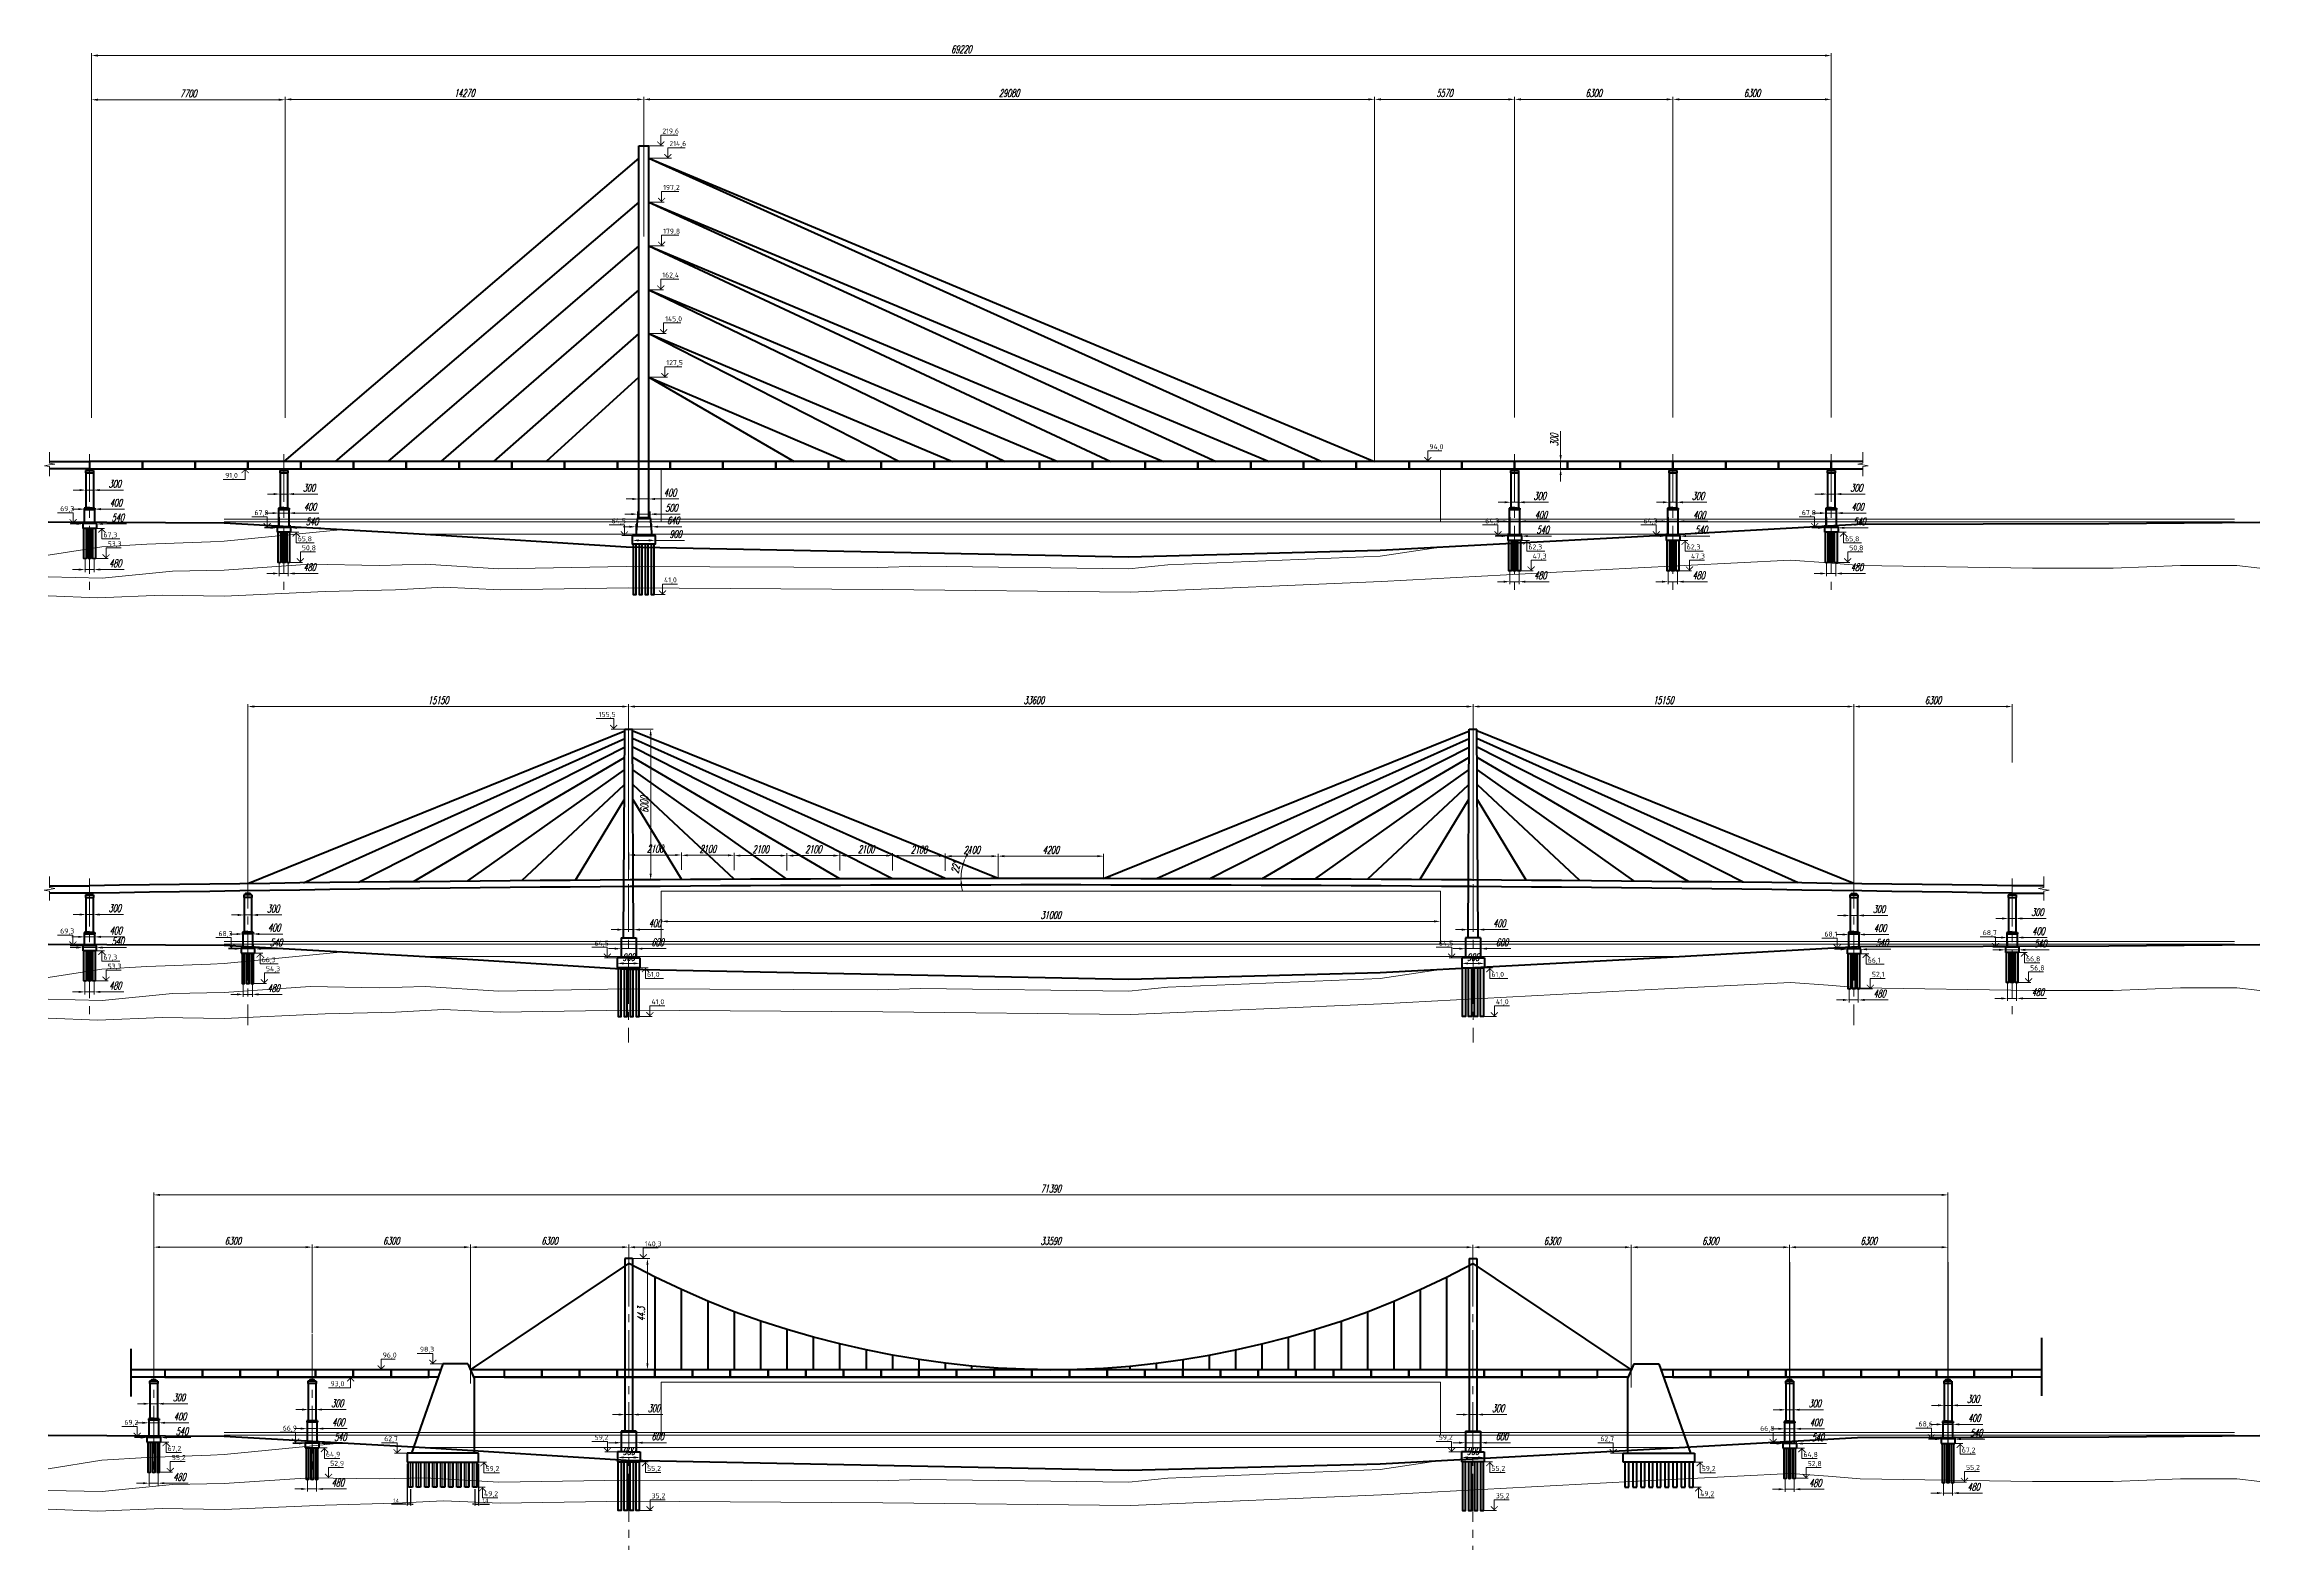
# Model space of a CAD drawing. Header units: millimetres. Extents: x 82 to 1107, y 39 to 638.
# Drawn here: x 82 to 964, y 39 to 638 of the extents above; entities that cross this region are included whole.
import ezdxf

# ---------------------------------------------------------------- set-up
doc = ezdxf.new("R2010")
doc.units = ezdxf.units.MM
doc.linetypes.add('CENTER2', pattern=[28.575, 19.05, -3.175, 3.175, -3.175])
for name, color, linetype, lineweight in [('2', 7, 'Continuous', 15), ('axis', 40, 'CENTER2', 20), ('dim', 4, 'Continuous', 25), ('elevation', 250, 'Continuous', 40)]:
    doc.layers.add(name, color=color, linetype=linetype, lineweight=lineweight)
doc.layers.add('const', color=251, linetype='Continuous', lineweight=0, plot=False)
doc.layers.add('water level', color=7, linetype='Continuous', lineweight=9, true_color=0x2099df)
doc.styles.add('GOST-2.304_Type-B', font='')
doc.styles.get("Standard").update_dxf_attribs({"font": 'arial.ttf'})
doc.styles.add('text-razm', font='simplex.shx', dxfattribs={"width": 0.6, "oblique": 15})
doc.styles.get('GOST-2.304_Type-B').set_extended_font_data('GOST Common')
doc.dimstyles.new('razm-001', dxfattribs={"dimtxt": 3, "dimasz": 2.5, "dimexe": 1, "dimexo": 0, "dimgap": 1, "dimtad": 1, "dimdec": 0, "dimlfac": 100, "dimzin": 1, "dimtxsty": 'text-razm', "dimcen": 2.5, "dimclrd": 256, "dimclre": 256, "dimclrt": 7, "dimaunit": 1, "dimadec": 0, "dimazin": 2, "dimtfac": 1, "dimtdec": 0, "dimtmove": 0, "dimatfit": 3, "dimfxl": 1, "dimlwd": 20, "dimlwe": 20, "dimarcsym": 0})
doc.dimstyles.new('Копия ISO-25', dxfattribs={"dimtxt": 1.5, "dimasz": 0.5, "dimexe": 0.5, "dimexo": 0.7, "dimgap": 0.7, "dimtad": 1, "dimdec": 1, "dimlfac": 10, "dimtxsty": 'Standard', "dimblk": 'OBLIQUE', "dimcen": 2.5, "dimadec": 0, "dimazin": 0, "dimtfac": 1, "dimtdec": 1, "dimtmove": 0, "dimatfit": 3, "dimfxl": 1, "dimarcsym": 0})

msp = doc.modelspace()

# ---------------------------------------------------------------- texts
at = {"layer": '2', "linetype": 'Continuous', "style": 'GOST-2.304_Type-B'}
for s, p in [('219,6', (328.39, 602.148)), ('214,6', (331.213, 597.148)), ('197,2', (328.728, 579.722)), ('179,8', (328.728, 562.296)), ('162,4', (328.379, 544.87)), ('145,0', (329.54, 527.444)), ('127,5', (330.002, 510.018)), ('94,0', (633.621, 476.576)), ('91,0', (154.456, 465.176)), ('69,3', (88.806, 451.916)), ('67,8', (166.097, 450.345)), ('67,8', (781.806, 450.345)), ('67,3', (106.015, 441.514)), ('65,8', (183.307, 439.944)), ('64,5', (308.228, 447.076)), ('64,3', (655.806, 447.078)), ('64,3', (718.806, 447.078)), ('65,8', (799.015, 439.944)), ('53,3', (107.694, 437.914)), ('50,8', (184.985, 436.343)), ('62,3', (673.015, 436.676)), ('47,3', (674.694, 433.076)), ('62,3', (736.015, 436.676)), ('47,3', (737.694, 433.076)), ('50,8', (800.694, 436.343)), ('41,0', (329.083, 423.576)), ('155,5', (303.087, 370.052)), ('69,3', (88.785, 283.899)), ('68,3', (151.785, 282.891)), ('68,1', (790.797, 282.691)), ('68,7', (853.797, 283.247)), ('67,3', (105.995, 273.498)), ('66,3', (168.995, 272.489)), ('64,5', (301.399, 279.061)), ('64,5', (637.397, 279.061)), ('66,1', (808.006, 272.289)), ('66,8', (870.999, 272.84)), ('53,3', (107.674, 269.897)), ('54,3', (170.674, 268.888)), ('61,0', (322.301, 266.661)), ('61,0', (658.299, 266.661)), ('52,1', (809.685, 266.688)), ('56,8', (872.678, 269.239)), ('41,0', (324.081, 255.775)), ('41,0', (660.079, 255.775)), ('140,3', (321.425, 159.468)), ('96,0', (217.146, 115.212)), ('98,3', (231.949, 117.506)), ('93,0', (196.395, 103.812)), ('69,2', (114.337, 88.441)), ('68,6', (828.245, 87.814)), ('67,2', (131.546, 78.039)), ('66,9', (177.337, 86.136)), ('62,7', (217.743, 81.949)), ('59,2', (301.442, 82.513)), ('59,2', (637.353, 82.513)), ('62,7', (701.652, 81.949)), ('66,8', (765.245, 86.048)), ('67,2', (845.455, 77.412)), ('55,2', (133.225, 74.439)), ('64,9', (194.546, 75.735)), ('52,9', (196.225, 72.134)), ('59,2', (258.046, 70.049)), ('55,2', (322.345, 70.113)), ('55,2', (658.255, 70.113)), ('59,2', (741.955, 70.049)), ('64,8', (782.455, 75.646)), ('52,8', (784.133, 72.046)), ('55,2', (847.133, 70.512)), ('49,2', (257.446, 60.049)), ('49,2', (741.355, 60.049)), ('35,2', (324.123, 59.226)), ('35,2', (660.034, 59.226))]:
    msp.add_text(s, height=2, dxfattribs=at).set_placement(p)

# ---------------------------------------------------------------- blocks, each defined once
blk = doc.blocks.new('*D70')
at = {"layer": 'Defpoints', "color": 0, "transparency": 16777216}
for p in [(226.83, 73.62), (228.23, 63.62), (228.23, 56.88)]:
    blk.add_point(p, dxfattribs=at)
at = {"layer": 'dim', "color": 0, "lineweight": -2, "transparency": 16777216}
for p, q in [((226.83, 72.92), (226.83, 56.38)), ((228.23, 62.92), (228.23, 56.38)), ((226.33, 56.88), (220.67, 56.88)), ((228.23, 56.88), (226.83, 56.88)), ((228.73, 56.88), (229.23, 56.88))]:
    blk.add_line(p, q, dxfattribs=at)
at = {"layer": 'dim', "color": 0, "transparency": 16777216}
for points in [[(226.33, 56.96), (226.33, 56.8), (226.83, 56.88)], [(228.73, 56.96), (228.73, 56.8), (228.23, 56.88)]]:
    blk.add_solid(points, dxfattribs=at)
at = {"layer": 'dim', "color": 0, "lineweight": 0, "transparency": 16777216, "insert": (222.37, 58.33), "char_height": 1.5, "attachment_point": 5}
blk.add_mtext('14', dxfattribs=at)
blk = doc.blocks.new('*D71')
at = {"layer": 'Defpoints', "color": 0, "transparency": 16777216}
for p in [(255.23, 73.62), (253.83, 63.62), (255.23, 56.88)]:
    blk.add_point(p, dxfattribs=at)
at = {"layer": 'dim', "color": 0, "lineweight": -2, "transparency": 16777216}
for p, q in [((255.23, 72.92), (255.23, 56.38)), ((253.83, 62.92), (253.83, 56.38)), ((253.33, 56.88), (252.83, 56.88)), ((253.83, 56.88), (255.23, 56.88)), ((255.73, 56.88), (259.63, 56.88))]:
    blk.add_line(p, q, dxfattribs=at)
at = {"layer": 'dim', "color": 0, "transparency": 16777216}
for points in [[(253.33, 56.96), (253.33, 56.8), (253.83, 56.88)], [(255.73, 56.96), (255.73, 56.8), (255.23, 56.88)]]:
    blk.add_solid(points, dxfattribs=at)
at = {"layer": 'dim', "color": 0, "lineweight": 0, "transparency": 16777216, "insert": (257.93, 58.33), "char_height": 1.5, "attachment_point": 5}
blk.add_mtext('14', dxfattribs=at)
blk = doc.blocks.new('*D72')
at = {"layer": 'Defpoints', "color": 0, "transparency": 16777216}
for p in [(315.03, 159.14), (252.03, 133.56), (315.03, 139.68)]:
    blk.add_point(p, dxfattribs=at)
at = {"layer": 'dim', "lineweight": 20, "transparency": 16777216}
for p, q in [((252.03, 133.56), (252.03, 160.14)), ((254.53, 159.14), (312.53, 159.14)), ((315.03, 139.68), (315.03, 160.14))]:
    blk.add_line(p, q, dxfattribs=at)
at = {"layer": 'dim', "transparency": 16777216}
for points in [[(254.53, 159.55), (254.53, 158.72), (252.03, 159.14)], [(312.53, 159.55), (312.53, 158.72), (315.03, 159.14)]]:
    blk.add_solid(points, dxfattribs=at)
at = {"layer": 'dim', "color": 7, "transparency": 16777216, "insert": (283.53, 161.64), "char_height": 3, "attachment_point": 5, "style": 'text-razm'}
blk.add_mtext('6300', dxfattribs=at)
blk = doc.blocks.new('*D73')
at = {"layer": 'Defpoints', "color": 0, "transparency": 16777216}
for p in [(713.94, 159.11), (650.94, 139.68), (713.94, 139.03)]:
    blk.add_point(p, dxfattribs=at)
at = {"layer": 'dim', "lineweight": 20, "transparency": 16777216}
for p, q in [((650.94, 139.68), (650.94, 160.11)), ((653.44, 159.11), (711.44, 159.11)), ((713.94, 139.03), (713.94, 160.11))]:
    blk.add_line(p, q, dxfattribs=at)
at = {"layer": 'dim', "transparency": 16777216}
for points in [[(653.44, 159.53), (653.44, 158.69), (650.94, 159.11)], [(711.44, 159.53), (711.44, 158.69), (713.94, 159.11)]]:
    blk.add_solid(points, dxfattribs=at)
at = {"layer": 'dim', "color": 7, "transparency": 16777216, "insert": (682.44, 161.61), "char_height": 3, "attachment_point": 5, "style": 'text-razm'}
blk.add_mtext('6300', dxfattribs=at)
blk = doc.blocks.new('*D74')
at = {"layer": 'Defpoints', "color": 0, "transparency": 16777216}
for p in [(650.94, 159.11), (315.03, 139.68), (650.94, 139.68)]:
    blk.add_point(p, dxfattribs=at)
at = {"layer": 'dim', "lineweight": 20, "transparency": 16777216}
for p, q in [((315.03, 139.68), (315.03, 160.11)), ((317.53, 159.11), (648.44, 159.11)), ((650.94, 139.68), (650.94, 160.11))]:
    blk.add_line(p, q, dxfattribs=at)
at = {"layer": 'dim', "transparency": 16777216}
for points in [[(317.53, 159.53), (317.53, 158.69), (315.03, 159.11)], [(648.44, 159.53), (648.44, 158.69), (650.94, 159.11)]]:
    blk.add_solid(points, dxfattribs=at)
at = {"layer": 'dim', "color": 7, "transparency": 16777216, "insert": (482.98, 161.61), "char_height": 3, "attachment_point": 5, "style": 'text-razm'}
blk.add_mtext('33590', dxfattribs=at)
blk = doc.blocks.new('*D75')
at = {"layer": 'Defpoints', "color": 0, "transparency": 16777216}
for p in [(316.53, 154.64), (316.53, 110.38), (322.46, 110.38)]:
    blk.add_point(p, dxfattribs=at)
at = {"layer": 'dim', "lineweight": 20, "transparency": 16777216}
for p, q in [((316.53, 154.64), (323.46, 154.64)), ((322.46, 152.14), (322.46, 112.88)), ((316.53, 110.38), (323.46, 110.38))]:
    blk.add_line(p, q, dxfattribs=at)
at = {"layer": 'dim', "transparency": 16777216}
for points in [[(322.05, 152.14), (322.88, 152.14), (322.46, 154.64)], [(322.05, 112.88), (322.88, 112.88), (322.46, 110.38)]]:
    blk.add_solid(points, dxfattribs=at)
at = {"layer": 'dim', "color": 7, "transparency": 16777216, "insert": (319.96, 132.51), "char_height": 3, "attachment_point": 5, "rotation": 90, "style": 'text-razm'}
blk.add_mtext('44.3', dxfattribs=at)
blk = doc.blocks.new('*D83')
at = {"layer": 'Defpoints', "color": 0, "transparency": 16777216}
for p in [(189.03, 159.14), (126.03, 153.21), (189.03, 153.21)]:
    blk.add_point(p, dxfattribs=at)
at = {"layer": 'dim', "lineweight": 20, "transparency": 16777216}
for p, q in [((126.03, 153.21), (126.03, 160.14)), ((128.53, 159.14), (186.53, 159.14)), ((189.03, 153.21), (189.03, 160.14))]:
    blk.add_line(p, q, dxfattribs=at)
at = {"layer": 'dim', "transparency": 16777216}
for points in [[(128.53, 159.55), (128.53, 158.72), (126.03, 159.14)], [(186.53, 159.55), (186.53, 158.72), (189.03, 159.14)]]:
    blk.add_solid(points, dxfattribs=at)
at = {"layer": 'dim', "color": 7, "transparency": 16777216, "insert": (157.53, 161.64), "char_height": 3, "attachment_point": 5, "style": 'text-razm'}
blk.add_mtext('6300', dxfattribs=at)
blk = doc.blocks.new('*D84')
at = {"layer": 'Defpoints', "color": 0, "transparency": 16777216}
for p in [(252.03, 159.14), (189.03, 125.04), (252.03, 112.48)]:
    blk.add_point(p, dxfattribs=at)
at = {"layer": 'dim', "lineweight": 20, "transparency": 16777216}
for p, q in [((189.03, 125.04), (189.03, 160.14)), ((191.53, 159.14), (249.53, 159.14)), ((252.03, 112.48), (252.03, 160.14))]:
    blk.add_line(p, q, dxfattribs=at)
at = {"layer": 'dim', "transparency": 16777216}
for points in [[(191.53, 159.55), (191.53, 158.72), (189.03, 159.14)], [(249.53, 159.55), (249.53, 158.72), (252.03, 159.14)]]:
    blk.add_solid(points, dxfattribs=at)
at = {"layer": 'dim', "color": 7, "transparency": 16777216, "insert": (220.53, 161.64), "char_height": 3, "attachment_point": 5, "style": 'text-razm'}
blk.add_mtext('6300', dxfattribs=at)
blk = doc.blocks.new('*D85')
at = {"layer": 'Defpoints', "color": 0, "transparency": 16777216}
for p in [(776.94, 159.11), (776.94, 134.37), (839.94, 134.37)]:
    blk.add_point(p, dxfattribs=at)
at = {"layer": 'dim', "lineweight": 20, "transparency": 16777216}
for p, q in [((776.94, 134.37), (776.94, 160.11)), ((837.44, 159.11), (779.44, 159.11)), ((839.94, 134.37), (839.94, 160.11))]:
    blk.add_line(p, q, dxfattribs=at)
at = {"layer": 'dim', "transparency": 16777216}
for points in [[(779.44, 159.53), (779.44, 158.69), (776.94, 159.11)], [(837.44, 159.53), (837.44, 158.69), (839.94, 159.11)]]:
    blk.add_solid(points, dxfattribs=at)
at = {"layer": 'dim', "color": 7, "transparency": 16777216, "insert": (808.44, 161.61), "char_height": 3, "attachment_point": 5, "style": 'text-razm'}
blk.add_mtext('6300', dxfattribs=at)
blk = doc.blocks.new('*D86')
at = {"layer": 'Defpoints', "color": 0, "transparency": 16777216}
for p in [(776.94, 159.11), (713.94, 117.95), (776.94, 120.27)]:
    blk.add_point(p, dxfattribs=at)
at = {"layer": 'dim', "lineweight": 20, "transparency": 16777216}
for p, q in [((713.94, 117.95), (713.94, 160.11)), ((716.44, 159.11), (774.44, 159.11)), ((776.94, 120.27), (776.94, 160.11))]:
    blk.add_line(p, q, dxfattribs=at)
at = {"layer": 'dim', "transparency": 16777216}
for points in [[(716.44, 159.53), (716.44, 158.69), (713.94, 159.11)], [(774.44, 159.53), (774.44, 158.69), (776.94, 159.11)]]:
    blk.add_solid(points, dxfattribs=at)
at = {"layer": 'dim', "color": 7, "transparency": 16777216, "insert": (745.44, 161.61), "char_height": 3, "attachment_point": 5, "style": 'text-razm'}
blk.add_mtext('6300', dxfattribs=at)
blk = doc.blocks.new('*D87')
at = {"layer": 'Defpoints', "color": 0, "transparency": 16777216}
for p in [(650.98, 374.21), (314.98, 305.49), (650.98, 304.81)]:
    blk.add_point(p, dxfattribs=at)
at = {"layer": 'dim', "lineweight": 20, "transparency": 16777216}
for p, q in [((314.98, 305.49), (314.98, 375.21)), ((317.48, 374.21), (648.48, 374.21)), ((650.98, 304.81), (650.98, 375.21))]:
    blk.add_line(p, q, dxfattribs=at)
at = {"layer": 'dim', "transparency": 16777216}
for points in [[(317.48, 374.62), (317.48, 373.79), (314.98, 374.21)], [(648.48, 374.62), (648.48, 373.79), (650.98, 374.21)]]:
    blk.add_solid(points, dxfattribs=at)
at = {"layer": 'dim', "color": 7, "transparency": 16777216, "insert": (476.23, 376.71), "char_height": 3, "attachment_point": 5, "style": 'text-razm'}
blk.add_mtext('33600', dxfattribs=at)
blk = doc.blocks.new('*D88')
at = {"layer": 'Defpoints', "color": 0, "transparency": 16777216}
for p in [(327.98, 288.73), (637.98, 288.73), (637.98, 288.73)]:
    blk.add_point(p, dxfattribs=at)
at = {"layer": 'dim', "lineweight": 20, "transparency": 16777216}
for p, q in [((327.98, 288.73), (327.98, 289.73)), ((330.48, 288.73), (635.48, 288.73)), ((637.98, 288.73), (637.98, 289.73))]:
    blk.add_line(p, q, dxfattribs=at)
at = {"layer": 'dim', "transparency": 16777216}
for points in [[(330.48, 289.15), (330.48, 288.31), (327.98, 288.73)], [(635.48, 289.15), (635.48, 288.31), (637.98, 288.73)]]:
    blk.add_solid(points, dxfattribs=at)
at = {"layer": 'dim', "color": 7, "transparency": 16777216, "insert": (482.98, 291.23), "char_height": 3, "attachment_point": 5, "style": 'text-razm'}
blk.add_mtext('31000', dxfattribs=at)
blk = doc.blocks.new('*D89')
at = {"layer": 'Defpoints', "color": 0, "transparency": 16777216}
for p in [(439.9, 316.79), (447.87, 310.81), (451.6, 305.74), (467.23, 305.74), (467.23, 305.74)]:
    blk.add_point(p, dxfattribs=at)
at = {"layer": 'dim', "lineweight": 20, "transparency": 16777216}
blk.add_line((451.6, 305.74), (446.22, 305.74), dxfattribs=at)
for start, end in [(143.67663, 150.83832), (158, 179.99754), (187.15922, 194.3209)]:
    blk.add_arc((467.23, 305.74), 20.01, start, end, dxfattribs=at)
at = {"layer": 'dim', "transparency": 16777216}
for points in [[(450.13, 315.32), (449.38, 315.68), (448.68, 313.24)], [(446.96, 303.22), (447.79, 303.28), (447.22, 305.74)]]:
    blk.add_solid(points, dxfattribs=at)
at = {"layer": 'dim', "color": 7, "transparency": 16777216, "insert": (445.13, 310.04), "char_height": 3, "attachment_point": 5, "rotation": 78.99877, "style": 'text-razm'}
blk.add_mtext('22°', dxfattribs=at)
blk = doc.blocks.new('*D90')
at = {"layer": 'Defpoints', "color": 0, "transparency": 16777216}
for p in [(316.46, 365.22), (316.83, 305.23), (323.75, 305.23)]:
    blk.add_point(p, dxfattribs=at)
at = {"layer": 'dim', "lineweight": 20, "transparency": 16777216}
for p, q in [((316.46, 365.22), (324.75, 365.22)), ((323.75, 362.72), (323.75, 307.73)), ((316.83, 305.23), (324.75, 305.23))]:
    blk.add_line(p, q, dxfattribs=at)
at = {"layer": 'dim', "transparency": 16777216}
for points in [[(323.33, 362.72), (324.17, 362.72), (323.75, 365.22)], [(323.33, 307.73), (324.17, 307.73), (323.75, 305.23)]]:
    blk.add_solid(points, dxfattribs=at)
at = {"layer": 'dim', "color": 7, "transparency": 16777216, "insert": (321.25, 335.22), "char_height": 3, "attachment_point": 5, "rotation": 90, "style": 'text-razm'}
blk.add_mtext('6000', dxfattribs=at)
blk = doc.blocks.new('*D91')
at = {"layer": 'Defpoints', "color": 0, "transparency": 16777216}
for p in [(503.98, 314.67), (461.98, 305.74), (503.98, 305.74)]:
    blk.add_point(p, dxfattribs=at)
at = {"layer": 'dim', "lineweight": 20, "transparency": 16777216}
for p, q in [((461.98, 305.74), (461.98, 315.67)), ((464.48, 314.67), (501.48, 314.67)), ((503.98, 305.74), (503.98, 315.67))]:
    blk.add_line(p, q, dxfattribs=at)
at = {"layer": 'dim', "transparency": 16777216}
for points in [[(464.48, 315.09), (464.48, 314.26), (461.98, 314.67)], [(501.48, 315.09), (501.48, 314.26), (503.98, 314.67)]]:
    blk.add_solid(points, dxfattribs=at)
at = {"layer": 'dim', "color": 7, "transparency": 16777216, "insert": (482.98, 317.17), "char_height": 3, "attachment_point": 5, "style": 'text-razm'}
blk.add_mtext('4200', dxfattribs=at)
blk = doc.blocks.new('*D92')
at = {"layer": 'Defpoints', "color": 0, "transparency": 16777216}
for p in [(440.98, 314.67), (440.98, 308.89), (461.98, 308.78)]:
    blk.add_point(p, dxfattribs=at)
at = {"layer": 'dim', "lineweight": 20, "transparency": 16777216}
for p, q in [((440.98, 308.89), (440.98, 315.67)), ((459.48, 314.67), (443.48, 314.67)), ((461.98, 308.78), (461.98, 315.67))]:
    blk.add_line(p, q, dxfattribs=at)
at = {"layer": 'dim', "transparency": 16777216}
for points in [[(443.48, 315.09), (443.48, 314.26), (440.98, 314.67)], [(459.48, 315.09), (459.48, 314.26), (461.98, 314.67)]]:
    blk.add_solid(points, dxfattribs=at)
at = {"layer": 'dim', "color": 7, "transparency": 16777216, "insert": (451.48, 317.17), "char_height": 3, "attachment_point": 5, "style": 'text-razm'}
blk.add_mtext('2100', dxfattribs=at)
blk = doc.blocks.new('*D93')
at = {"layer": 'Defpoints', "color": 0, "transparency": 16777216}
for p in [(419.99, 314.79), (419.99, 309.01), (440.98, 308.89)]:
    blk.add_point(p, dxfattribs=at)
at = {"layer": 'dim', "lineweight": 20, "transparency": 16777216}
for p, q in [((419.99, 309.01), (419.99, 315.79)), ((438.48, 314.79), (422.49, 314.79)), ((440.98, 308.89), (440.98, 315.79))]:
    blk.add_line(p, q, dxfattribs=at)
at = {"layer": 'dim', "transparency": 16777216}
for points in [[(422.49, 315.21), (422.49, 314.37), (419.99, 314.79)], [(438.48, 315.21), (438.48, 314.37), (440.98, 314.79)]]:
    blk.add_solid(points, dxfattribs=at)
at = {"layer": 'dim', "color": 7, "transparency": 16777216, "insert": (430.49, 317.29), "char_height": 3, "attachment_point": 5, "style": 'text-razm'}
blk.add_mtext('2100', dxfattribs=at)
blk = doc.blocks.new('*D94')
at = {"layer": 'Defpoints', "color": 0, "transparency": 16777216}
for p in [(398.99, 314.91), (398.99, 309.13), (419.99, 309.01)]:
    blk.add_point(p, dxfattribs=at)
at = {"layer": 'dim', "lineweight": 20, "transparency": 16777216}
for p, q in [((398.99, 309.13), (398.99, 315.91)), ((417.49, 314.91), (401.49, 314.91)), ((419.99, 309.01), (419.99, 315.91))]:
    blk.add_line(p, q, dxfattribs=at)
at = {"layer": 'dim', "transparency": 16777216}
for points in [[(401.49, 315.32), (401.49, 314.49), (398.99, 314.91)], [(417.49, 315.32), (417.49, 314.49), (419.99, 314.91)]]:
    blk.add_solid(points, dxfattribs=at)
at = {"layer": 'dim', "color": 7, "transparency": 16777216, "insert": (409.49, 317.41), "char_height": 3, "attachment_point": 5, "style": 'text-razm'}
blk.add_mtext('2100', dxfattribs=at)
blk = doc.blocks.new('*D95')
at = {"layer": 'Defpoints', "color": 0, "transparency": 16777216}
for p in [(377.99, 314.91), (377.99, 309.13), (398.99, 309.01)]:
    blk.add_point(p, dxfattribs=at)
at = {"layer": 'dim', "lineweight": 20, "transparency": 16777216}
for p, q in [((377.99, 309.13), (377.99, 315.91)), ((396.49, 314.91), (380.49, 314.91)), ((398.99, 309.01), (398.99, 315.91))]:
    blk.add_line(p, q, dxfattribs=at)
at = {"layer": 'dim', "transparency": 16777216}
for points in [[(380.49, 315.32), (380.49, 314.49), (377.99, 314.91)], [(396.49, 315.32), (396.49, 314.49), (398.99, 314.91)]]:
    blk.add_solid(points, dxfattribs=at)
at = {"layer": 'dim', "color": 7, "transparency": 16777216, "insert": (388.49, 317.41), "char_height": 3, "attachment_point": 5, "style": 'text-razm'}
blk.add_mtext('2100', dxfattribs=at)
blk = doc.blocks.new('*D96')
at = {"layer": 'Defpoints', "color": 0, "transparency": 16777216}
for p in [(356.99, 314.91), (356.99, 309.13), (377.99, 309.01)]:
    blk.add_point(p, dxfattribs=at)
at = {"layer": 'dim', "lineweight": 20, "transparency": 16777216}
for p, q in [((356.99, 309.13), (356.99, 315.91)), ((375.49, 314.91), (359.49, 314.91)), ((377.99, 309.01), (377.99, 315.91))]:
    blk.add_line(p, q, dxfattribs=at)
at = {"layer": 'dim', "transparency": 16777216}
for points in [[(359.49, 315.32), (359.49, 314.49), (356.99, 314.91)], [(375.49, 315.32), (375.49, 314.49), (377.99, 314.91)]]:
    blk.add_solid(points, dxfattribs=at)
at = {"layer": 'dim', "color": 7, "transparency": 16777216, "insert": (367.49, 317.41), "char_height": 3, "attachment_point": 5, "style": 'text-razm'}
blk.add_mtext('2100', dxfattribs=at)
blk = doc.blocks.new('*D97')
at = {"layer": 'Defpoints', "color": 0, "transparency": 16777216}
for p in [(336, 315.02), (336, 309.24), (356.99, 309.13)]:
    blk.add_point(p, dxfattribs=at)
at = {"layer": 'dim', "lineweight": 20, "transparency": 16777216}
for p, q in [((336, 309.24), (336, 316.02)), ((354.49, 315.02), (338.5, 315.02)), ((356.99, 309.13), (356.99, 316.02))]:
    blk.add_line(p, q, dxfattribs=at)
at = {"layer": 'dim', "transparency": 16777216}
for points in [[(338.5, 315.44), (338.5, 314.61), (336, 315.02)], [(354.49, 315.44), (354.49, 314.61), (356.99, 315.02)]]:
    blk.add_solid(points, dxfattribs=at)
at = {"layer": 'dim', "color": 7, "transparency": 16777216, "insert": (346.49, 317.52), "char_height": 3, "attachment_point": 5, "style": 'text-razm'}
blk.add_mtext('2100', dxfattribs=at)
blk = doc.blocks.new('*D98')
at = {"layer": 'Defpoints', "color": 0, "transparency": 16777216}
for p in [(315, 315.14), (315, 309.36), (336, 309.24)]:
    blk.add_point(p, dxfattribs=at)
at = {"layer": 'dim', "lineweight": 20, "transparency": 16777216}
for p, q in [((315, 309.36), (315, 316.14)), ((333.5, 315.14), (317.5, 315.14)), ((336, 309.24), (336, 316.14))]:
    blk.add_line(p, q, dxfattribs=at)
at = {"layer": 'dim', "transparency": 16777216}
for points in [[(317.5, 315.56), (317.5, 314.72), (315, 315.14)], [(333.5, 315.56), (333.5, 314.72), (336, 315.14)]]:
    blk.add_solid(points, dxfattribs=at)
at = {"layer": 'dim', "color": 7, "transparency": 16777216, "insert": (325.5, 317.64), "char_height": 3, "attachment_point": 5, "style": 'text-razm'}
blk.add_mtext('2100', dxfattribs=at)
blk = doc.blocks.new('*D99')
at = {"layer": 'Defpoints', "color": 0, "transparency": 16777216}
for p in [(839.94, 179.92), (126.03, 110.38), (839.94, 110.38)]:
    blk.add_point(p, dxfattribs=at)
at = {"layer": 'dim', "lineweight": 20, "transparency": 16777216}
for p, q in [((126.03, 110.38), (126.03, 180.92)), ((128.53, 179.92), (837.44, 179.92)), ((839.94, 110.38), (839.94, 180.92))]:
    blk.add_line(p, q, dxfattribs=at)
at = {"layer": 'dim', "transparency": 16777216}
for points in [[(128.53, 180.34), (128.53, 179.51), (126.03, 179.92)], [(837.44, 180.34), (837.44, 179.51), (839.94, 179.92)]]:
    blk.add_solid(points, dxfattribs=at)
at = {"layer": 'dim', "color": 7, "transparency": 16777216, "insert": (482.98, 182.42), "char_height": 3, "attachment_point": 5, "style": 'text-razm'}
blk.add_mtext('71390', dxfattribs=at)
blk = doc.blocks.new('*D100')
at = {"layer": 'Defpoints', "color": 0, "transparency": 16777216}
for p in [(124.53, 96.27), (127.53, 96.83), (127.53, 96.27)]:
    blk.add_point(p, dxfattribs=at)
at = {"layer": 'dim', "lineweight": 20, "transparency": 16777216}
for p, q in [((124.53, 96.27), (124.53, 97.83)), ((127.53, 96.27), (127.53, 97.83)), ((122.03, 96.83), (119.53, 96.83)), ((124.53, 96.83), (127.53, 96.83)), ((130.03, 96.83), (139.57, 96.83))]:
    blk.add_line(p, q, dxfattribs=at)
at = {"layer": 'dim', "transparency": 16777216}
for points in [[(122.03, 97.25), (122.03, 96.41), (124.53, 96.83)], [(130.03, 97.25), (130.03, 96.41), (127.53, 96.83)]]:
    blk.add_solid(points, dxfattribs=at)
at = {"layer": 'dim', "color": 7, "transparency": 16777216, "insert": (136.05, 99.33), "char_height": 3, "attachment_point": 5, "style": 'text-razm'}
blk.add_mtext('300', dxfattribs=at)
blk = doc.blocks.new('*D101')
at = {"layer": 'Defpoints', "color": 0, "transparency": 16777216}
for p in [(124.03, 89.47), (128.03, 89.33), (128.03, 89.26)]:
    blk.add_point(p, dxfattribs=at)
at = {"layer": 'dim', "lineweight": 20, "transparency": 16777216}
for p, q in [((121.53, 89.26), (119.03, 89.26)), ((124.03, 89.47), (124.03, 88.26)), ((124.03, 89.26), (128.03, 89.26)), ((128.03, 89.33), (128.03, 88.26)), ((130.53, 89.26), (139.95, 89.26))]:
    blk.add_line(p, q, dxfattribs=at)
at = {"layer": 'dim', "transparency": 16777216}
for points in [[(121.53, 89.67), (121.53, 88.84), (124.03, 89.26)], [(130.53, 89.67), (130.53, 88.84), (128.03, 89.26)]]:
    blk.add_solid(points, dxfattribs=at)
at = {"layer": 'dim', "color": 7, "transparency": 16777216, "insert": (136.49, 91.76), "char_height": 3, "attachment_point": 5, "style": 'text-razm'}
blk.add_mtext('400', dxfattribs=at)
blk = doc.blocks.new('*D102')
at = {"layer": 'Defpoints', "color": 0, "transparency": 16777216}
for p in [(123.33, 81.61), (128.73, 83.39), (128.73, 82.61)]:
    blk.add_point(p, dxfattribs=at)
at = {"layer": 'dim', "lineweight": 20, "transparency": 16777216}
for p, q in [((120.83, 83.39), (118.33, 83.39)), ((123.33, 81.61), (123.33, 84.39)), ((123.33, 83.39), (128.73, 83.39)), ((128.73, 82.61), (128.73, 84.39)), ((131.23, 83.39), (140.77, 83.39))]:
    blk.add_line(p, q, dxfattribs=at)
at = {"layer": 'dim', "transparency": 16777216}
for points in [[(120.83, 83.81), (120.83, 82.97), (123.33, 83.39)], [(131.23, 83.81), (131.23, 82.97), (128.73, 83.39)]]:
    blk.add_solid(points, dxfattribs=at)
at = {"layer": 'dim', "color": 7, "transparency": 16777216, "insert": (137.25, 85.89), "char_height": 3, "attachment_point": 5, "style": 'text-razm'}
blk.add_mtext('540', dxfattribs=at)
blk = doc.blocks.new('*D103')
at = {"layer": 'Defpoints', "color": 0, "transparency": 16777216}
for p in [(124.2, 69.52), (127.8, 69.52), (127.8, 65.23)]:
    blk.add_point(p, dxfattribs=at)
at = {"layer": 'dim', "lineweight": 20, "transparency": 16777216}
for p, q in [((121.7, 65.23), (119.2, 65.23)), ((124.2, 69.52), (124.2, 64.23)), ((124.2, 65.23), (127.8, 65.23)), ((127.8, 69.52), (127.8, 64.23)), ((130.3, 65.23), (139.73, 65.23))]:
    blk.add_line(p, q, dxfattribs=at)
at = {"layer": 'dim', "transparency": 16777216}
for points in [[(121.7, 65.65), (121.7, 64.81), (124.2, 65.23)], [(130.3, 65.65), (130.3, 64.81), (127.8, 65.23)]]:
    blk.add_solid(points, dxfattribs=at)
at = {"layer": 'dim', "color": 7, "transparency": 16777216, "insert": (136.27, 67.73), "char_height": 3, "attachment_point": 5, "style": 'text-razm'}
blk.add_mtext('480', dxfattribs=at)
blk = doc.blocks.new('*D104')
at = {"layer": 'Defpoints', "color": 0, "transparency": 16777216}
for p in [(187.53, 93.96), (190.53, 94.52), (190.53, 93.96)]:
    blk.add_point(p, dxfattribs=at)
at = {"layer": 'dim', "lineweight": 20, "transparency": 16777216}
for p, q in [((185.03, 94.52), (182.53, 94.52)), ((187.53, 93.96), (187.53, 95.52)), ((187.53, 94.52), (190.53, 94.52)), ((190.53, 93.96), (190.53, 95.52)), ((193.03, 94.52), (202.57, 94.52))]:
    blk.add_line(p, q, dxfattribs=at)
at = {"layer": 'dim', "transparency": 16777216}
for points in [[(185.03, 94.94), (185.03, 94.11), (187.53, 94.52)], [(193.03, 94.94), (193.03, 94.11), (190.53, 94.52)]]:
    blk.add_solid(points, dxfattribs=at)
at = {"layer": 'dim', "color": 7, "transparency": 16777216, "insert": (199.05, 97.02), "char_height": 3, "attachment_point": 5, "style": 'text-razm'}
blk.add_mtext('300', dxfattribs=at)
blk = doc.blocks.new('*D105')
at = {"layer": 'Defpoints', "color": 0, "transparency": 16777216}
for p in [(187.03, 87.17), (191.03, 87.03), (191.03, 86.95)]:
    blk.add_point(p, dxfattribs=at)
at = {"layer": 'dim', "lineweight": 20, "transparency": 16777216}
for p, q in [((184.53, 86.95), (182.03, 86.95)), ((187.03, 87.17), (187.03, 85.95)), ((187.03, 86.95), (191.03, 86.95)), ((191.03, 87.03), (191.03, 85.95)), ((193.53, 86.95), (202.95, 86.95))]:
    blk.add_line(p, q, dxfattribs=at)
at = {"layer": 'dim', "transparency": 16777216}
for points in [[(184.53, 87.37), (184.53, 86.53), (187.03, 86.95)], [(193.53, 87.37), (193.53, 86.53), (191.03, 86.95)]]:
    blk.add_solid(points, dxfattribs=at)
at = {"layer": 'dim', "color": 7, "transparency": 16777216, "insert": (199.49, 89.45), "char_height": 3, "attachment_point": 5, "style": 'text-razm'}
blk.add_mtext('400', dxfattribs=at)
blk = doc.blocks.new('*D106')
at = {"layer": 'Defpoints', "color": 0, "transparency": 16777216}
for p in [(191.73, 81.09), (191.73, 80.3), (186.33, 79.3)]:
    blk.add_point(p, dxfattribs=at)
at = {"layer": 'dim', "lineweight": 20, "transparency": 16777216}
for p, q in [((183.83, 81.09), (181.33, 81.09)), ((186.33, 79.3), (186.33, 82.09)), ((186.33, 81.09), (191.73, 81.09)), ((191.73, 80.3), (191.73, 82.09)), ((194.23, 81.09), (203.77, 81.09))]:
    blk.add_line(p, q, dxfattribs=at)
at = {"layer": 'dim', "transparency": 16777216}
for points in [[(183.83, 81.5), (183.83, 80.67), (186.33, 81.09)], [(194.23, 81.5), (194.23, 80.67), (191.73, 81.09)]]:
    blk.add_solid(points, dxfattribs=at)
at = {"layer": 'dim', "color": 7, "transparency": 16777216, "insert": (200.25, 83.59), "char_height": 3, "attachment_point": 5, "style": 'text-razm'}
blk.add_mtext('540', dxfattribs=at)
blk = doc.blocks.new('*D107')
at = {"layer": 'Defpoints', "color": 0, "transparency": 16777216}
for p in [(187.2, 67.22), (190.8, 67.22), (190.8, 62.93)]:
    blk.add_point(p, dxfattribs=at)
at = {"layer": 'dim', "lineweight": 20, "transparency": 16777216}
for p, q in [((184.7, 62.93), (182.2, 62.93)), ((187.2, 67.22), (187.2, 61.93)), ((187.2, 62.93), (190.8, 62.93)), ((190.8, 67.22), (190.8, 61.93)), ((193.3, 62.93), (202.73, 62.93))]:
    blk.add_line(p, q, dxfattribs=at)
at = {"layer": 'dim', "transparency": 16777216}
for points in [[(184.7, 63.34), (184.7, 62.51), (187.2, 62.93)], [(193.3, 63.34), (193.3, 62.51), (190.8, 62.93)]]:
    blk.add_solid(points, dxfattribs=at)
at = {"layer": 'dim', "color": 7, "transparency": 16777216, "insert": (199.27, 65.43), "char_height": 3, "attachment_point": 5, "style": 'text-razm'}
blk.add_mtext('480', dxfattribs=at)
blk = doc.blocks.new('*D108')
at = {"layer": 'Defpoints', "color": 0, "transparency": 16777216}
for p in [(775.44, 93.87), (778.44, 94.44), (778.44, 93.87)]:
    blk.add_point(p, dxfattribs=at)
at = {"layer": 'dim', "lineweight": 20, "transparency": 16777216}
for p, q in [((772.94, 94.44), (770.44, 94.44)), ((775.44, 93.87), (775.44, 95.44)), ((775.44, 94.44), (778.44, 94.44)), ((778.44, 93.87), (778.44, 95.44)), ((780.94, 94.44), (790.48, 94.44))]:
    blk.add_line(p, q, dxfattribs=at)
at = {"layer": 'dim', "transparency": 16777216}
for points in [[(772.94, 94.85), (772.94, 94.02), (775.44, 94.44)], [(780.94, 94.85), (780.94, 94.02), (778.44, 94.44)]]:
    blk.add_solid(points, dxfattribs=at)
at = {"layer": 'dim', "color": 7, "transparency": 16777216, "insert": (786.96, 96.94), "char_height": 3, "attachment_point": 5, "style": 'text-razm'}
blk.add_mtext('300', dxfattribs=at)
blk = doc.blocks.new('*D109')
at = {"layer": 'Defpoints', "color": 0, "transparency": 16777216}
for p in [(774.94, 87.08), (778.94, 86.94), (778.94, 86.86)]:
    blk.add_point(p, dxfattribs=at)
at = {"layer": 'dim', "lineweight": 20, "transparency": 16777216}
for p, q in [((772.44, 86.86), (769.94, 86.86)), ((774.94, 87.08), (774.94, 85.86)), ((774.94, 86.86), (778.94, 86.86)), ((778.94, 86.94), (778.94, 85.86)), ((781.44, 86.86), (790.86, 86.86))]:
    blk.add_line(p, q, dxfattribs=at)
at = {"layer": 'dim', "transparency": 16777216}
for points in [[(772.44, 87.28), (772.44, 86.45), (774.94, 86.86)], [(781.44, 87.28), (781.44, 86.45), (778.94, 86.86)]]:
    blk.add_solid(points, dxfattribs=at)
at = {"layer": 'dim', "color": 7, "transparency": 16777216, "insert": (787.4, 89.36), "char_height": 3, "attachment_point": 5, "style": 'text-razm'}
blk.add_mtext('400', dxfattribs=at)
blk = doc.blocks.new('*D110')
at = {"layer": 'Defpoints', "color": 0, "transparency": 16777216}
for p in [(779.64, 81), (779.64, 80.22), (774.24, 79.22)]:
    blk.add_point(p, dxfattribs=at)
at = {"layer": 'dim', "lineweight": 20, "transparency": 16777216}
for p, q in [((771.74, 81), (769.24, 81)), ((774.24, 79.22), (774.24, 82)), ((774.24, 81), (779.64, 81)), ((779.64, 80.22), (779.64, 82)), ((782.14, 81), (791.68, 81))]:
    blk.add_line(p, q, dxfattribs=at)
at = {"layer": 'dim', "transparency": 16777216}
for points in [[(771.74, 81.42), (771.74, 80.58), (774.24, 81)], [(782.14, 81.42), (782.14, 80.58), (779.64, 81)]]:
    blk.add_solid(points, dxfattribs=at)
at = {"layer": 'dim', "color": 7, "transparency": 16777216, "insert": (788.16, 83.5), "char_height": 3, "attachment_point": 5, "style": 'text-razm'}
blk.add_mtext('540', dxfattribs=at)
blk = doc.blocks.new('*D111')
at = {"layer": 'Defpoints', "color": 0, "transparency": 16777216}
for p in [(775.11, 67.13), (778.71, 67.13), (778.71, 62.84)]:
    blk.add_point(p, dxfattribs=at)
at = {"layer": 'dim', "lineweight": 20, "transparency": 16777216}
for p, q in [((772.61, 62.84), (770.11, 62.84)), ((775.11, 67.13), (775.11, 61.84)), ((775.11, 62.84), (778.71, 62.84)), ((778.71, 67.13), (778.71, 61.84)), ((781.21, 62.84), (790.64, 62.84))]:
    blk.add_line(p, q, dxfattribs=at)
at = {"layer": 'dim', "transparency": 16777216}
for points in [[(772.61, 63.25), (772.61, 62.42), (775.11, 62.84)], [(781.21, 63.25), (781.21, 62.42), (778.71, 62.84)]]:
    blk.add_solid(points, dxfattribs=at)
at = {"layer": 'dim', "color": 7, "transparency": 16777216, "insert": (787.17, 65.34), "char_height": 3, "attachment_point": 5, "style": 'text-razm'}
blk.add_mtext('480', dxfattribs=at)
blk = doc.blocks.new('*D112')
at = {"layer": 'Defpoints', "color": 0, "transparency": 16777216}
for p in [(838.44, 95.64), (841.44, 96.2), (841.44, 95.64)]:
    blk.add_point(p, dxfattribs=at)
at = {"layer": 'dim', "lineweight": 20, "transparency": 16777216}
for p, q in [((838.44, 95.64), (838.44, 97.2)), ((841.44, 95.64), (841.44, 97.2)), ((835.94, 96.2), (833.44, 96.2)), ((838.44, 96.2), (841.44, 96.2)), ((843.94, 96.2), (853.48, 96.2))]:
    blk.add_line(p, q, dxfattribs=at)
at = {"layer": 'dim', "transparency": 16777216}
for points in [[(835.94, 96.62), (835.94, 95.79), (838.44, 96.2)], [(843.94, 96.62), (843.94, 95.79), (841.44, 96.2)]]:
    blk.add_solid(points, dxfattribs=at)
at = {"layer": 'dim', "color": 7, "transparency": 16777216, "insert": (849.96, 98.7), "char_height": 3, "attachment_point": 5, "style": 'text-razm'}
blk.add_mtext('300', dxfattribs=at)
blk = doc.blocks.new('*D113')
at = {"layer": 'Defpoints', "color": 0, "transparency": 16777216}
for p in [(837.94, 88.85), (841.94, 88.71), (841.94, 88.63)]:
    blk.add_point(p, dxfattribs=at)
at = {"layer": 'dim', "lineweight": 20, "transparency": 16777216}
for p, q in [((835.44, 88.63), (832.94, 88.63)), ((837.94, 88.85), (837.94, 87.63)), ((837.94, 88.63), (841.94, 88.63)), ((841.94, 88.71), (841.94, 87.63)), ((844.44, 88.63), (853.86, 88.63))]:
    blk.add_line(p, q, dxfattribs=at)
at = {"layer": 'dim', "transparency": 16777216}
for points in [[(835.44, 89.05), (835.44, 88.21), (837.94, 88.63)], [(844.44, 89.05), (844.44, 88.21), (841.94, 88.63)]]:
    blk.add_solid(points, dxfattribs=at)
at = {"layer": 'dim', "color": 7, "transparency": 16777216, "insert": (850.4, 91.13), "char_height": 3, "attachment_point": 5, "style": 'text-razm'}
blk.add_mtext('400', dxfattribs=at)
blk = doc.blocks.new('*D114')
at = {"layer": 'Defpoints', "color": 0, "transparency": 16777216}
for p in [(837.24, 80.98), (842.64, 82.76), (842.64, 81.98)]:
    blk.add_point(p, dxfattribs=at)
at = {"layer": 'dim', "lineweight": 20, "transparency": 16777216}
for p, q in [((834.74, 82.76), (832.24, 82.76)), ((837.24, 80.98), (837.24, 83.76)), ((837.24, 82.76), (842.64, 82.76)), ((842.64, 81.98), (842.64, 83.76)), ((845.14, 82.76), (854.68, 82.76))]:
    blk.add_line(p, q, dxfattribs=at)
at = {"layer": 'dim', "transparency": 16777216}
for points in [[(834.74, 83.18), (834.74, 82.35), (837.24, 82.76)], [(845.14, 83.18), (845.14, 82.35), (842.64, 82.76)]]:
    blk.add_solid(points, dxfattribs=at)
at = {"layer": 'dim', "color": 7, "transparency": 16777216, "insert": (851.16, 85.26), "char_height": 3, "attachment_point": 5, "style": 'text-razm'}
blk.add_mtext('540', dxfattribs=at)
blk = doc.blocks.new('*D115')
at = {"layer": 'Defpoints', "color": 0, "transparency": 16777216}
for p in [(838.11, 65.6), (841.71, 65.6), (841.71, 61.3)]:
    blk.add_point(p, dxfattribs=at)
at = {"layer": 'dim', "lineweight": 20, "transparency": 16777216}
for p, q in [((838.11, 65.6), (838.11, 60.3)), ((841.71, 65.6), (841.71, 60.3)), ((835.61, 61.3), (833.11, 61.3)), ((838.11, 61.3), (841.71, 61.3)), ((844.21, 61.3), (853.64, 61.3))]:
    blk.add_line(p, q, dxfattribs=at)
at = {"layer": 'dim', "transparency": 16777216}
for points in [[(835.61, 61.72), (835.61, 60.89), (838.11, 61.3)], [(844.21, 61.72), (844.21, 60.89), (841.71, 61.3)]]:
    blk.add_solid(points, dxfattribs=at)
at = {"layer": 'dim', "color": 7, "transparency": 16777216, "insert": (850.17, 63.8), "char_height": 3, "attachment_point": 5, "style": 'text-razm'}
blk.add_mtext('480', dxfattribs=at)
blk = doc.blocks.new('*D116')
at = {"layer": 'Defpoints', "color": 0, "transparency": 16777216}
for p in [(313.53, 91.97), (316.53, 92.53), (316.53, 91.97)]:
    blk.add_point(p, dxfattribs=at)
at = {"layer": 'dim', "lineweight": 20, "transparency": 16777216}
for p, q in [((311.03, 92.53), (308.53, 92.53)), ((313.53, 91.97), (313.53, 93.53)), ((313.53, 92.53), (316.53, 92.53)), ((316.53, 91.97), (316.53, 93.53)), ((319.03, 92.53), (328.57, 92.53))]:
    blk.add_line(p, q, dxfattribs=at)
at = {"layer": 'dim', "transparency": 16777216}
for points in [[(311.03, 92.95), (311.03, 92.11), (313.53, 92.53)], [(319.03, 92.95), (319.03, 92.11), (316.53, 92.53)]]:
    blk.add_solid(points, dxfattribs=at)
at = {"layer": 'dim', "color": 7, "transparency": 16777216, "insert": (325.05, 95.03), "char_height": 3, "attachment_point": 5, "style": 'text-razm'}
blk.add_mtext('300', dxfattribs=at)
blk = doc.blocks.new('*D117')
at = {"layer": 'Defpoints', "color": 0, "transparency": 16777216}
for p in [(312.03, 81.55), (318.03, 81.46), (318.03, 81.33)]:
    blk.add_point(p, dxfattribs=at)
at = {"layer": 'dim', "lineweight": 20, "transparency": 16777216}
for p, q in [((309.53, 81.33), (307.03, 81.33)), ((312.03, 81.55), (312.03, 80.33)), ((312.03, 81.33), (318.03, 81.33)), ((318.03, 81.46), (318.03, 80.33)), ((320.53, 81.33), (330.02, 81.33))]:
    blk.add_line(p, q, dxfattribs=at)
at = {"layer": 'dim', "transparency": 16777216}
for points in [[(309.53, 81.75), (309.53, 80.91), (312.03, 81.33)], [(320.53, 81.75), (320.53, 80.91), (318.03, 81.33)]]:
    blk.add_solid(points, dxfattribs=at)
at = {"layer": 'dim', "color": 7, "transparency": 16777216, "insert": (326.52, 83.83), "char_height": 3, "attachment_point": 5, "style": 'text-razm'}
blk.add_mtext('600', dxfattribs=at)
blk = doc.blocks.new('*D118')
at = {"layer": 'Defpoints', "color": 0, "transparency": 16777216}
for p in [(310.53, 73.68), (319.53, 75.47), (319.53, 74.68)]:
    blk.add_point(p, dxfattribs=at)
at = {"layer": 'dim', "lineweight": 20, "transparency": 16777216}
for p, q in [((310.53, 73.68), (310.53, 76.47)), ((313.03, 75.47), (317.03, 75.47)), ((319.53, 74.68), (319.53, 76.47))]:
    blk.add_line(p, q, dxfattribs=at)
at = {"layer": 'dim', "transparency": 16777216}
for points in [[(313.03, 75.88), (313.03, 75.05), (310.53, 75.47)], [(317.03, 75.88), (317.03, 75.05), (319.53, 75.47)]]:
    blk.add_solid(points, dxfattribs=at)
at = {"layer": 'dim', "color": 7, "transparency": 16777216, "insert": (315.03, 77.97), "char_height": 3, "attachment_point": 5, "style": 'text-razm'}
blk.add_mtext('900', dxfattribs=at)
blk = doc.blocks.new('*D119')
at = {"layer": 'Defpoints', "color": 0, "transparency": 16777216}
for p in [(649.44, 91.97), (652.44, 92.53), (652.44, 91.97)]:
    blk.add_point(p, dxfattribs=at)
at = {"layer": 'dim', "lineweight": 20, "transparency": 16777216}
for p, q in [((646.94, 92.53), (644.44, 92.53)), ((649.44, 91.97), (649.44, 93.53)), ((649.44, 92.53), (652.44, 92.53)), ((652.44, 91.97), (652.44, 93.53)), ((654.94, 92.53), (664.48, 92.53))]:
    blk.add_line(p, q, dxfattribs=at)
at = {"layer": 'dim', "transparency": 16777216}
for points in [[(646.94, 92.95), (646.94, 92.11), (649.44, 92.53)], [(654.94, 92.95), (654.94, 92.11), (652.44, 92.53)]]:
    blk.add_solid(points, dxfattribs=at)
at = {"layer": 'dim', "color": 7, "transparency": 16777216, "insert": (660.96, 95.03), "char_height": 3, "attachment_point": 5, "style": 'text-razm'}
blk.add_mtext('300', dxfattribs=at)
blk = doc.blocks.new('*D120')
at = {"layer": 'Defpoints', "color": 0, "transparency": 16777216}
for p in [(647.94, 81.55), (653.94, 81.46), (653.94, 81.33)]:
    blk.add_point(p, dxfattribs=at)
at = {"layer": 'dim', "lineweight": 20, "transparency": 16777216}
for p, q in [((645.44, 81.33), (642.94, 81.33)), ((647.94, 81.55), (647.94, 80.33)), ((647.94, 81.33), (653.94, 81.33)), ((653.94, 81.46), (653.94, 80.33)), ((656.44, 81.33), (665.93, 81.33))]:
    blk.add_line(p, q, dxfattribs=at)
at = {"layer": 'dim', "transparency": 16777216}
for points in [[(645.44, 81.75), (645.44, 80.91), (647.94, 81.33)], [(656.44, 81.75), (656.44, 80.91), (653.94, 81.33)]]:
    blk.add_solid(points, dxfattribs=at)
at = {"layer": 'dim', "color": 7, "transparency": 16777216, "insert": (662.43, 83.83), "char_height": 3, "attachment_point": 5, "style": 'text-razm'}
blk.add_mtext('600', dxfattribs=at)
blk = doc.blocks.new('*D121')
at = {"layer": 'Defpoints', "color": 0, "transparency": 16777216}
for p in [(646.44, 73.68), (655.44, 75.47), (655.44, 74.68)]:
    blk.add_point(p, dxfattribs=at)
at = {"layer": 'dim', "lineweight": 20, "transparency": 16777216}
for p, q in [((646.44, 73.68), (646.44, 76.47)), ((648.94, 75.47), (652.94, 75.47)), ((655.44, 74.68), (655.44, 76.47))]:
    blk.add_line(p, q, dxfattribs=at)
at = {"layer": 'dim', "transparency": 16777216}
for points in [[(648.94, 75.88), (648.94, 75.05), (646.44, 75.47)], [(652.94, 75.88), (652.94, 75.05), (655.44, 75.47)]]:
    blk.add_solid(points, dxfattribs=at)
at = {"layer": 'dim', "color": 7, "transparency": 16777216, "insert": (650.94, 77.97), "char_height": 3, "attachment_point": 5, "style": 'text-razm'}
blk.add_mtext('900', dxfattribs=at)
blk = doc.blocks.new('*D4')
at = {"layer": 'Defpoints', "color": 0, "transparency": 16777216}
for p in [(164.98, 291.28), (161.98, 290.72), (164.98, 290.72)]:
    blk.add_point(p, dxfattribs=at)
at = {"layer": 'dim', "lineweight": 20, "transparency": 16777216}
for p, q in [((159.48, 291.28), (156.98, 291.28)), ((161.98, 290.72), (161.98, 292.28)), ((161.98, 291.28), (164.98, 291.28)), ((164.98, 290.72), (164.98, 292.28)), ((167.48, 291.28), (177.02, 291.28))]:
    blk.add_line(p, q, dxfattribs=at)
at = {"layer": 'dim', "transparency": 16777216}
for points in [[(159.48, 291.7), (159.48, 290.86), (161.98, 291.28)], [(167.48, 291.7), (167.48, 290.86), (164.98, 291.28)]]:
    blk.add_solid(points, dxfattribs=at)
at = {"layer": 'dim', "color": 7, "transparency": 16777216, "insert": (173.5, 293.78), "char_height": 3, "attachment_point": 5, "style": 'text-razm'}
blk.add_mtext('300', dxfattribs=at)
blk = doc.blocks.new('*D5')
at = {"layer": 'Defpoints', "color": 0, "transparency": 16777216}
for p in [(161.48, 283.92), (165.48, 283.78), (165.48, 283.71)]:
    blk.add_point(p, dxfattribs=at)
at = {"layer": 'dim', "lineweight": 20, "transparency": 16777216}
for p, q in [((158.98, 283.71), (156.48, 283.71)), ((161.48, 283.92), (161.48, 282.71)), ((161.48, 283.71), (165.48, 283.71)), ((165.48, 283.78), (165.48, 282.71)), ((167.98, 283.71), (177.4, 283.71))]:
    blk.add_line(p, q, dxfattribs=at)
at = {"layer": 'dim', "transparency": 16777216}
for points in [[(158.98, 284.12), (158.98, 283.29), (161.48, 283.71)], [(167.98, 284.12), (167.98, 283.29), (165.48, 283.71)]]:
    blk.add_solid(points, dxfattribs=at)
at = {"layer": 'dim', "color": 7, "transparency": 16777216, "insert": (173.94, 286.21), "char_height": 3, "attachment_point": 5, "style": 'text-razm'}
blk.add_mtext('400', dxfattribs=at)
blk = doc.blocks.new('*D6')
at = {"layer": 'Defpoints', "color": 0, "transparency": 16777216}
for p in [(160.78, 276.06), (166.18, 277.84), (166.18, 277.06)]:
    blk.add_point(p, dxfattribs=at)
at = {"layer": 'dim', "lineweight": 20, "transparency": 16777216}
for p, q in [((158.28, 277.84), (155.78, 277.84)), ((160.78, 276.06), (160.78, 278.84)), ((160.78, 277.84), (166.18, 277.84)), ((166.18, 277.06), (166.18, 278.84)), ((168.68, 277.84), (178.22, 277.84))]:
    blk.add_line(p, q, dxfattribs=at)
at = {"layer": 'dim', "transparency": 16777216}
for points in [[(158.28, 278.26), (158.28, 277.42), (160.78, 277.84)], [(168.68, 278.26), (168.68, 277.42), (166.18, 277.84)]]:
    blk.add_solid(points, dxfattribs=at)
at = {"layer": 'dim', "color": 7, "transparency": 16777216, "insert": (174.7, 280.34), "char_height": 3, "attachment_point": 5, "style": 'text-razm'}
blk.add_mtext('540', dxfattribs=at)
blk = doc.blocks.new('*D7')
at = {"layer": 'Defpoints', "color": 0, "transparency": 16777216}
for p in [(161.65, 263.97), (165.25, 263.97), (165.25, 259.68)]:
    blk.add_point(p, dxfattribs=at)
at = {"layer": 'dim', "lineweight": 20, "transparency": 16777216}
for p, q in [((159.15, 259.68), (156.65, 259.68)), ((161.65, 263.97), (161.65, 258.68)), ((161.65, 259.68), (165.25, 259.68)), ((165.25, 263.97), (165.25, 258.68)), ((167.75, 259.68), (177.18, 259.68))]:
    blk.add_line(p, q, dxfattribs=at)
at = {"layer": 'dim', "transparency": 16777216}
for points in [[(159.15, 260.1), (159.15, 259.26), (161.65, 259.68)], [(167.75, 260.1), (167.75, 259.26), (165.25, 259.68)]]:
    blk.add_solid(points, dxfattribs=at)
at = {"layer": 'dim', "color": 7, "transparency": 16777216, "insert": (173.71, 262.18), "char_height": 3, "attachment_point": 5, "style": 'text-razm'}
blk.add_mtext('480', dxfattribs=at)
blk = doc.blocks.new('*D12')
at = {"layer": 'Defpoints', "color": 0, "transparency": 16777216}
for p in [(803.99, 291.08), (800.99, 290.52), (803.99, 290.52)]:
    blk.add_point(p, dxfattribs=at)
at = {"layer": 'dim', "lineweight": 20, "transparency": 16777216}
for p, q in [((798.49, 291.08), (795.99, 291.08)), ((800.99, 290.52), (800.99, 292.08)), ((800.99, 291.08), (803.99, 291.08)), ((803.99, 290.52), (803.99, 292.08)), ((806.49, 291.08), (816.03, 291.08))]:
    blk.add_line(p, q, dxfattribs=at)
at = {"layer": 'dim', "transparency": 16777216}
for points in [[(798.49, 291.5), (798.49, 290.66), (800.99, 291.08)], [(806.49, 291.5), (806.49, 290.66), (803.99, 291.08)]]:
    blk.add_solid(points, dxfattribs=at)
at = {"layer": 'dim', "color": 7, "transparency": 16777216, "insert": (812.51, 293.58), "char_height": 3, "attachment_point": 5, "style": 'text-razm'}
blk.add_mtext('300', dxfattribs=at)
blk = doc.blocks.new('*D13')
at = {"layer": 'Defpoints', "color": 0, "transparency": 16777216}
for p in [(800.49, 283.72), (804.49, 283.58), (804.49, 283.51)]:
    blk.add_point(p, dxfattribs=at)
at = {"layer": 'dim', "lineweight": 20, "transparency": 16777216}
for p, q in [((797.99, 283.51), (795.49, 283.51)), ((800.49, 283.72), (800.49, 282.51)), ((800.49, 283.51), (804.49, 283.51)), ((804.49, 283.58), (804.49, 282.51)), ((806.99, 283.51), (816.41, 283.51))]:
    blk.add_line(p, q, dxfattribs=at)
at = {"layer": 'dim', "transparency": 16777216}
for points in [[(797.99, 283.92), (797.99, 283.09), (800.49, 283.51)], [(806.99, 283.92), (806.99, 283.09), (804.49, 283.51)]]:
    blk.add_solid(points, dxfattribs=at)
at = {"layer": 'dim', "color": 7, "transparency": 16777216, "insert": (812.95, 286.01), "char_height": 3, "attachment_point": 5, "style": 'text-razm'}
blk.add_mtext('400', dxfattribs=at)
blk = doc.blocks.new('*D14')
at = {"layer": 'Defpoints', "color": 0, "transparency": 16777216}
for p in [(799.79, 275.86), (805.19, 277.64), (805.19, 276.86)]:
    blk.add_point(p, dxfattribs=at)
at = {"layer": 'dim', "lineweight": 20, "transparency": 16777216}
for p, q in [((797.29, 277.64), (794.79, 277.64)), ((799.79, 275.86), (799.79, 278.64)), ((799.79, 277.64), (805.19, 277.64)), ((805.19, 276.86), (805.19, 278.64)), ((807.69, 277.64), (817.23, 277.64))]:
    blk.add_line(p, q, dxfattribs=at)
at = {"layer": 'dim', "transparency": 16777216}
for points in [[(797.29, 278.06), (797.29, 277.22), (799.79, 277.64)], [(807.69, 278.06), (807.69, 277.22), (805.19, 277.64)]]:
    blk.add_solid(points, dxfattribs=at)
at = {"layer": 'dim', "color": 7, "transparency": 16777216, "insert": (813.71, 280.14), "char_height": 3, "attachment_point": 5, "style": 'text-razm'}
blk.add_mtext('540', dxfattribs=at)
blk = doc.blocks.new('*D15')
at = {"layer": 'Defpoints', "color": 0, "transparency": 16777216}
for p in [(800.66, 261.77), (804.26, 261.77), (804.26, 257.48)]:
    blk.add_point(p, dxfattribs=at)
at = {"layer": 'dim', "lineweight": 20, "transparency": 16777216}
for p, q in [((798.16, 257.48), (795.66, 257.48)), ((800.66, 261.77), (800.66, 256.48)), ((800.66, 257.48), (804.26, 257.48)), ((804.26, 261.77), (804.26, 256.48)), ((806.76, 257.48), (816.19, 257.48))]:
    blk.add_line(p, q, dxfattribs=at)
at = {"layer": 'dim', "transparency": 16777216}
for points in [[(798.16, 257.9), (798.16, 257.06), (800.66, 257.48)], [(806.76, 257.9), (806.76, 257.06), (804.26, 257.48)]]:
    blk.add_solid(points, dxfattribs=at)
at = {"layer": 'dim', "color": 7, "transparency": 16777216, "insert": (812.73, 259.98), "char_height": 3, "attachment_point": 5, "style": 'text-razm'}
blk.add_mtext('480', dxfattribs=at)
blk = doc.blocks.new('*D16')
at = {"layer": 'Defpoints', "color": 0, "transparency": 16777216}
for p in [(313, 284.9), (316.97, 285.45), (316.97, 284.88)]:
    blk.add_point(p, dxfattribs=at)
at = {"layer": 'dim', "lineweight": 20, "transparency": 16777216}
for p, q in [((310.5, 285.45), (308, 285.45)), ((313, 284.9), (313, 286.45)), ((313, 285.45), (316.97, 285.45)), ((316.97, 284.88), (316.97, 286.45)), ((319.47, 285.45), (328.89, 285.45))]:
    blk.add_line(p, q, dxfattribs=at)
at = {"layer": 'dim', "transparency": 16777216}
for points in [[(310.5, 285.87), (310.5, 285.03), (313, 285.45)], [(319.47, 285.87), (319.47, 285.03), (316.97, 285.45)]]:
    blk.add_solid(points, dxfattribs=at)
at = {"layer": 'dim', "color": 7, "transparency": 16777216, "insert": (325.43, 287.95), "char_height": 3, "attachment_point": 5, "style": 'text-razm'}
blk.add_mtext('400', dxfattribs=at)
blk = doc.blocks.new('*D17')
at = {"layer": 'Defpoints', "color": 0, "transparency": 16777216}
for p in [(311.98, 278.18), (317.98, 277.96), (317.98, 277.88)]:
    blk.add_point(p, dxfattribs=at)
at = {"layer": 'dim', "lineweight": 20, "transparency": 16777216}
for p, q in [((309.48, 277.88), (306.98, 277.88)), ((311.98, 278.18), (311.98, 276.88)), ((311.98, 277.88), (317.98, 277.88)), ((317.98, 277.96), (317.98, 276.88)), ((320.48, 277.88), (329.97, 277.88))]:
    blk.add_line(p, q, dxfattribs=at)
at = {"layer": 'dim', "transparency": 16777216}
for points in [[(309.48, 278.29), (309.48, 277.46), (311.98, 277.88)], [(320.48, 278.29), (320.48, 277.46), (317.98, 277.88)]]:
    blk.add_solid(points, dxfattribs=at)
at = {"layer": 'dim', "color": 7, "transparency": 16777216, "insert": (326.48, 280.38), "char_height": 3, "attachment_point": 5, "style": 'text-razm'}
blk.add_mtext('600', dxfattribs=at)
blk = doc.blocks.new('*D18')
at = {"layer": 'Defpoints', "color": 0, "transparency": 16777216}
for p in [(310.48, 270.23), (319.48, 272.01), (319.48, 271.23)]:
    blk.add_point(p, dxfattribs=at)
at = {"layer": 'dim', "lineweight": 20, "transparency": 16777216}
for p, q in [((310.48, 270.23), (310.48, 273.01)), ((312.98, 272.01), (316.98, 272.01)), ((319.48, 271.23), (319.48, 273.01))]:
    blk.add_line(p, q, dxfattribs=at)
at = {"layer": 'dim', "transparency": 16777216}
for points in [[(312.98, 272.43), (312.98, 271.6), (310.48, 272.01)], [(316.98, 272.43), (316.98, 271.6), (319.48, 272.01)]]:
    blk.add_solid(points, dxfattribs=at)
at = {"layer": 'dim', "color": 7, "transparency": 16777216, "insert": (314.98, 274.51), "char_height": 3, "attachment_point": 5, "style": 'text-razm'}
blk.add_mtext('900', dxfattribs=at)
blk = doc.blocks.new('*D19')
at = {"layer": 'Defpoints', "color": 0, "transparency": 16777216}
for p in [(649, 284.9), (652.96, 285.45), (652.96, 284.88)]:
    blk.add_point(p, dxfattribs=at)
at = {"layer": 'dim', "lineweight": 20, "transparency": 16777216}
for p, q in [((646.5, 285.45), (644, 285.45)), ((649, 284.9), (649, 286.45)), ((649, 285.45), (652.96, 285.45)), ((652.96, 284.88), (652.96, 286.45)), ((655.46, 285.45), (664.89, 285.45))]:
    blk.add_line(p, q, dxfattribs=at)
at = {"layer": 'dim', "transparency": 16777216}
for points in [[(646.5, 285.87), (646.5, 285.03), (649, 285.45)], [(655.46, 285.87), (655.46, 285.03), (652.96, 285.45)]]:
    blk.add_solid(points, dxfattribs=at)
at = {"layer": 'dim', "color": 7, "transparency": 16777216, "insert": (661.43, 287.95), "char_height": 3, "attachment_point": 5, "style": 'text-razm'}
blk.add_mtext('400', dxfattribs=at)
blk = doc.blocks.new('*D20')
at = {"layer": 'Defpoints', "color": 0, "transparency": 16777216}
for p in [(647.98, 278.18), (653.98, 277.96), (653.98, 277.88)]:
    blk.add_point(p, dxfattribs=at)
at = {"layer": 'dim', "lineweight": 20, "transparency": 16777216}
for p, q in [((645.48, 277.88), (642.98, 277.88)), ((647.98, 278.18), (647.98, 276.88)), ((647.98, 277.88), (653.98, 277.88)), ((653.98, 277.96), (653.98, 276.88)), ((656.48, 277.88), (665.97, 277.88))]:
    blk.add_line(p, q, dxfattribs=at)
at = {"layer": 'dim', "transparency": 16777216}
for points in [[(645.48, 278.29), (645.48, 277.46), (647.98, 277.88)], [(656.48, 278.29), (656.48, 277.46), (653.98, 277.88)]]:
    blk.add_solid(points, dxfattribs=at)
at = {"layer": 'dim', "color": 7, "transparency": 16777216, "insert": (662.48, 280.38), "char_height": 3, "attachment_point": 5, "style": 'text-razm'}
blk.add_mtext('600', dxfattribs=at)
blk = doc.blocks.new('*D21')
at = {"layer": 'Defpoints', "color": 0, "transparency": 16777216}
for p in [(646.48, 270.23), (655.48, 272.01), (655.48, 271.23)]:
    blk.add_point(p, dxfattribs=at)
at = {"layer": 'dim', "lineweight": 20, "transparency": 16777216}
for p, q in [((646.48, 270.23), (646.48, 273.01)), ((648.98, 272.01), (652.98, 272.01)), ((655.48, 271.23), (655.48, 273.01))]:
    blk.add_line(p, q, dxfattribs=at)
at = {"layer": 'dim', "transparency": 16777216}
for points in [[(648.98, 272.43), (648.98, 271.6), (646.48, 272.01)], [(652.98, 272.43), (652.98, 271.6), (655.48, 272.01)]]:
    blk.add_solid(points, dxfattribs=at)
at = {"layer": 'dim', "color": 7, "transparency": 16777216, "insert": (650.98, 274.51), "char_height": 3, "attachment_point": 5, "style": 'text-razm'}
blk.add_mtext('900', dxfattribs=at)
blk = doc.blocks.new('*D22')
at = {"layer": 'Defpoints', "color": 0, "transparency": 16777216}
for p in [(802.49, 374.21), (650.98, 304.81), (802.49, 302.83)]:
    blk.add_point(p, dxfattribs=at)
at = {"layer": 'dim', "lineweight": 20, "transparency": 16777216}
for p, q in [((650.98, 304.81), (650.98, 375.21)), ((653.48, 374.21), (799.99, 374.21)), ((802.49, 302.83), (802.49, 375.21))]:
    blk.add_line(p, q, dxfattribs=at)
at = {"layer": 'dim', "transparency": 16777216}
for points in [[(653.48, 374.62), (653.48, 373.79), (650.98, 374.21)], [(799.99, 374.62), (799.99, 373.79), (802.49, 374.21)]]:
    blk.add_solid(points, dxfattribs=at)
at = {"layer": 'dim', "color": 7, "transparency": 16777216, "insert": (726.73, 376.71), "char_height": 3, "attachment_point": 5, "style": 'text-razm'}
blk.add_mtext('15150', dxfattribs=at)
blk = doc.blocks.new('*D23')
at = {"layer": 'Defpoints', "color": 0, "transparency": 16777216}
for p in [(314.98, 374.21), (163.48, 303.82), (314.98, 305.32)]:
    blk.add_point(p, dxfattribs=at)
at = {"layer": 'dim', "lineweight": 20, "transparency": 16777216}
for p, q in [((163.48, 303.82), (163.48, 375.21)), ((165.98, 374.21), (312.48, 374.21)), ((314.98, 305.32), (314.98, 375.21))]:
    blk.add_line(p, q, dxfattribs=at)
at = {"layer": 'dim', "transparency": 16777216}
for points in [[(165.98, 374.62), (165.98, 373.79), (163.48, 374.21)], [(312.48, 374.62), (312.48, 373.79), (314.98, 374.21)]]:
    blk.add_solid(points, dxfattribs=at)
at = {"layer": 'dim', "color": 7, "transparency": 16777216, "insert": (239.23, 376.71), "char_height": 3, "attachment_point": 5, "style": 'text-razm'}
blk.add_mtext('15150', dxfattribs=at)
blk = doc.blocks.new('*D24')
at = {"layer": 'Defpoints', "color": 0, "transparency": 16777216}
for p in [(316.5, 440.5), (325.5, 440.5), (325.5, 440.29)]:
    blk.add_point(p, dxfattribs=at)
at = {"layer": 'dim', "lineweight": 20, "transparency": 16777216}
for p, q in [((316.5, 440.5), (316.5, 439.29)), ((319, 440.29), (323, 440.29)), ((325.5, 440.5), (325.5, 439.29)), ((325.5, 440.29), (337.15, 440.29))]:
    blk.add_line(p, q, dxfattribs=at)
at = {"layer": 'dim', "transparency": 16777216}
for points in [[(319, 440.7), (319, 439.87), (316.5, 440.29)], [(323, 440.7), (323, 439.87), (325.5, 440.29)]]:
    blk.add_solid(points, dxfattribs=at)
at = {"layer": 'dim', "color": 7, "transparency": 16777216, "insert": (333.65, 442.79), "char_height": 3, "attachment_point": 5, "style": 'text-razm'}
blk.add_mtext('900', dxfattribs=at)
blk = doc.blocks.new('*D25')
at = {"layer": 'Defpoints', "color": 0, "transparency": 16777216}
for p in [(319, 455.52), (323, 456.77), (323, 455.52)]:
    blk.add_point(p, dxfattribs=at)
at = {"layer": 'dim', "lineweight": 20, "transparency": 16777216}
for p, q in [((316.5, 456.77), (314, 456.77)), ((319, 455.52), (319, 457.77)), ((319, 456.77), (323, 456.77)), ((323, 455.52), (323, 457.77)), ((325.5, 456.77), (334.92, 456.77))]:
    blk.add_line(p, q, dxfattribs=at)
at = {"layer": 'dim', "transparency": 16777216}
for points in [[(316.5, 457.18), (316.5, 456.35), (319, 456.77)], [(325.5, 457.18), (325.5, 456.35), (323, 456.77)]]:
    blk.add_solid(points, dxfattribs=at)
at = {"layer": 'dim', "color": 7, "transparency": 16777216, "insert": (331.46, 459.27), "char_height": 3, "attachment_point": 5, "style": 'text-razm'}
blk.add_mtext('400', dxfattribs=at)
blk = doc.blocks.new('*D26')
at = {"layer": 'Defpoints', "color": 0, "transparency": 16777216}
for p in [(323.5, 450.74), (318.5, 449.27), (323.5, 449.27)]:
    blk.add_point(p, dxfattribs=at)
at = {"layer": 'dim', "lineweight": 20, "transparency": 16777216}
for p, q in [((316, 450.74), (313.5, 450.74)), ((318.5, 449.27), (318.5, 451.74)), ((318.5, 450.74), (323.5, 450.74)), ((323.5, 449.27), (323.5, 451.74)), ((326, 450.74), (335.54, 450.74))]:
    blk.add_line(p, q, dxfattribs=at)
at = {"layer": 'dim', "transparency": 16777216}
for points in [[(316, 451.16), (316, 450.32), (318.5, 450.74)], [(326, 451.16), (326, 450.32), (323.5, 450.74)]]:
    blk.add_solid(points, dxfattribs=at)
at = {"layer": 'dim', "color": 7, "transparency": 16777216, "insert": (332.02, 453.24), "char_height": 3, "attachment_point": 5, "style": 'text-razm'}
blk.add_mtext('500', dxfattribs=at)
blk = doc.blocks.new('*D27')
at = {"layer": 'Defpoints', "color": 0, "transparency": 16777216}
for p in [(317.8, 442.75), (324.2, 445.72), (324.2, 442.75)]:
    blk.add_point(p, dxfattribs=at)
at = {"layer": 'dim', "lineweight": 20, "transparency": 16777216}
for p, q in [((315.3, 445.72), (312.8, 445.72)), ((317.8, 442.75), (317.8, 446.72)), ((317.8, 445.72), (324.2, 445.72)), ((324.2, 442.75), (324.2, 446.72)), ((326.7, 445.72), (336.19, 445.72))]:
    blk.add_line(p, q, dxfattribs=at)
at = {"layer": 'dim', "transparency": 16777216}
for points in [[(315.3, 446.13), (315.3, 445.3), (317.8, 445.72)], [(326.7, 446.13), (326.7, 445.3), (324.2, 445.72)]]:
    blk.add_solid(points, dxfattribs=at)
at = {"layer": 'dim', "color": 7, "transparency": 16777216, "insert": (332.69, 448.22), "char_height": 3, "attachment_point": 5, "style": 'text-razm'}
blk.add_mtext('640', dxfattribs=at)
blk = doc.blocks.new('*D28')
at = {"layer": 'Defpoints', "color": 0, "transparency": 16777216}
for p in [(611.8, 615.74), (321, 597.32), (611.8, 471.75)]:
    blk.add_point(p, dxfattribs=at)
at = {"layer": 'dim', "lineweight": 20, "transparency": 16777216}
for p, q in [((321, 597.32), (321, 616.74)), ((323.5, 615.74), (609.3, 615.74)), ((611.8, 471.75), (611.8, 616.74))]:
    blk.add_line(p, q, dxfattribs=at)
at = {"layer": 'dim', "transparency": 16777216}
for points in [[(323.5, 616.16), (323.5, 615.32), (321, 615.74)], [(609.3, 616.16), (609.3, 615.32), (611.8, 615.74)]]:
    blk.add_solid(points, dxfattribs=at)
at = {"layer": 'dim', "color": 7, "transparency": 16777216, "insert": (466.4, 618.24), "char_height": 3, "attachment_point": 5, "style": 'text-razm'}
blk.add_mtext('29080', dxfattribs=at)
blk = doc.blocks.new('*D29')
at = {"layer": 'Defpoints', "color": 0, "transparency": 16777216}
for p in [(667.5, 615.74), (611.8, 536.76), (667.5, 489.17)]:
    blk.add_point(p, dxfattribs=at)
at = {"layer": 'dim', "lineweight": 20, "transparency": 16777216}
for p, q in [((611.8, 536.76), (611.8, 616.74)), ((614.3, 615.74), (665, 615.74)), ((667.5, 489.17), (667.5, 616.74))]:
    blk.add_line(p, q, dxfattribs=at)
at = {"layer": 'dim', "transparency": 16777216}
for points in [[(614.3, 616.16), (614.3, 615.32), (611.8, 615.74)], [(665, 616.16), (665, 615.32), (667.5, 615.74)]]:
    blk.add_solid(points, dxfattribs=at)
at = {"layer": 'dim', "color": 7, "transparency": 16777216, "insert": (639.65, 618.24), "char_height": 3, "attachment_point": 5, "style": 'text-razm'}
blk.add_mtext('5570', dxfattribs=at)
blk = doc.blocks.new('*D30')
at = {"layer": 'Defpoints', "color": 0, "transparency": 16777216}
for p in [(730.5, 615.74), (667.5, 545.17), (730.5, 489.17)]:
    blk.add_point(p, dxfattribs=at)
at = {"layer": 'dim', "lineweight": 20, "transparency": 16777216}
for p, q in [((667.5, 545.17), (667.5, 616.74)), ((670, 615.74), (728, 615.74)), ((730.5, 489.17), (730.5, 616.74))]:
    blk.add_line(p, q, dxfattribs=at)
at = {"layer": 'dim', "transparency": 16777216}
for points in [[(670, 616.16), (670, 615.32), (667.5, 615.74)], [(728, 616.16), (728, 615.32), (730.5, 615.74)]]:
    blk.add_solid(points, dxfattribs=at)
at = {"layer": 'dim', "color": 7, "transparency": 16777216, "insert": (699, 618.24), "char_height": 3, "attachment_point": 5, "style": 'text-razm'}
blk.add_mtext('6300', dxfattribs=at)
blk = doc.blocks.new('*D31')
at = {"layer": 'Defpoints', "color": 0, "transparency": 16777216}
for p in [(321, 615.74), (321, 561.22), (178.29, 489.17)]:
    blk.add_point(p, dxfattribs=at)
at = {"layer": 'dim', "lineweight": 20, "transparency": 16777216}
for p, q in [((178.29, 489.17), (178.29, 616.74)), ((180.79, 615.74), (318.5, 615.74)), ((321, 561.22), (321, 616.74))]:
    blk.add_line(p, q, dxfattribs=at)
at = {"layer": 'dim', "transparency": 16777216}
for points in [[(180.79, 616.16), (180.79, 615.32), (178.29, 615.74)], [(318.5, 616.16), (318.5, 615.32), (321, 615.74)]]:
    blk.add_solid(points, dxfattribs=at)
at = {"layer": 'dim', "color": 7, "transparency": 16777216, "insert": (249.64, 618.24), "char_height": 3, "attachment_point": 5, "style": 'text-razm'}
blk.add_mtext('14270', dxfattribs=at)
blk = doc.blocks.new('*D32')
at = {"layer": 'Defpoints', "color": 0, "transparency": 16777216}
for p in [(178.29, 615.59), (101.29, 489.02), (178.29, 489.02)]:
    blk.add_point(p, dxfattribs=at)
at = {"layer": 'dim', "lineweight": 20, "transparency": 16777216}
for p, q in [((101.29, 489.02), (101.29, 616.59)), ((103.79, 615.59), (175.79, 615.59)), ((178.29, 489.02), (178.29, 616.59))]:
    blk.add_line(p, q, dxfattribs=at)
at = {"layer": 'dim', "transparency": 16777216}
for points in [[(103.79, 616.01), (103.79, 615.17), (101.29, 615.59)], [(175.79, 616.01), (175.79, 615.17), (178.29, 615.59)]]:
    blk.add_solid(points, dxfattribs=at)
at = {"layer": 'dim', "color": 7, "transparency": 16777216, "insert": (139.79, 618.09), "char_height": 3, "attachment_point": 5, "style": 'text-razm'}
blk.add_mtext('7700', dxfattribs=at)
blk = doc.blocks.new('*D33')
at = {"layer": 'Defpoints', "color": 0, "transparency": 16777216}
for p in [(793.5, 633.18), (101.29, 489.02), (793.5, 489.17)]:
    blk.add_point(p, dxfattribs=at)
at = {"layer": 'dim', "lineweight": 20, "transparency": 16777216}
for p, q in [((101.29, 489.02), (101.29, 634.18)), ((103.79, 633.18), (791, 633.18)), ((793.5, 489.17), (793.5, 634.18))]:
    blk.add_line(p, q, dxfattribs=at)
at = {"layer": 'dim', "transparency": 16777216}
for points in [[(103.79, 633.6), (103.79, 632.76), (101.29, 633.18)], [(791, 633.6), (791, 632.76), (793.5, 633.18)]]:
    blk.add_solid(points, dxfattribs=at)
at = {"layer": 'dim', "color": 7, "transparency": 16777216, "insert": (447.39, 635.68), "char_height": 3, "attachment_point": 5, "style": 'text-razm'}
blk.add_mtext('69220', dxfattribs=at)
blk = doc.blocks.new('*D34')
at = {"layer": 'Defpoints', "color": 0, "transparency": 16777216}
for p in [(793.5, 615.74), (730.5, 520.81), (793.5, 520.81)]:
    blk.add_point(p, dxfattribs=at)
at = {"layer": 'dim', "lineweight": 20, "transparency": 16777216}
for p, q in [((730.5, 520.81), (730.5, 616.74)), ((733, 615.74), (791, 615.74)), ((793.5, 520.81), (793.5, 616.74))]:
    blk.add_line(p, q, dxfattribs=at)
at = {"layer": 'dim', "transparency": 16777216}
for points in [[(733, 616.16), (733, 615.32), (730.5, 615.74)], [(791, 616.16), (791, 615.32), (793.5, 615.74)]]:
    blk.add_solid(points, dxfattribs=at)
at = {"layer": 'dim', "color": 7, "transparency": 16777216, "insert": (762, 618.24), "char_height": 3, "attachment_point": 5, "style": 'text-razm'}
blk.add_mtext('6300', dxfattribs=at)
blk = doc.blocks.new('*D35')
at = {"layer": 'Defpoints', "color": 0, "transparency": 16777216}
for p in [(99, 459.74), (102, 460.3), (102, 459.74)]:
    blk.add_point(p, dxfattribs=at)
at = {"layer": 'dim', "lineweight": 20, "transparency": 16777216}
for p, q in [((96.5, 460.3), (94, 460.3)), ((99, 459.74), (99, 461.3)), ((99, 460.3), (102, 460.3)), ((102, 459.74), (102, 461.3)), ((104.5, 460.3), (114.04, 460.3))]:
    blk.add_line(p, q, dxfattribs=at)
at = {"layer": 'dim', "transparency": 16777216}
for points in [[(96.5, 460.72), (96.5, 459.89), (99, 460.3)], [(104.5, 460.72), (104.5, 459.89), (102, 460.3)]]:
    blk.add_solid(points, dxfattribs=at)
at = {"layer": 'dim', "color": 7, "transparency": 16777216, "insert": (110.52, 462.8), "char_height": 3, "attachment_point": 5, "style": 'text-razm'}
blk.add_mtext('300', dxfattribs=at)
blk = doc.blocks.new('*D36')
at = {"layer": 'Defpoints', "color": 0, "transparency": 16777216}
for p in [(98.5, 452.95), (102.5, 452.81), (102.5, 452.73)]:
    blk.add_point(p, dxfattribs=at)
at = {"layer": 'dim', "lineweight": 20, "transparency": 16777216}
for p, q in [((96, 452.73), (93.5, 452.73)), ((98.5, 452.95), (98.5, 451.73)), ((98.5, 452.73), (102.5, 452.73)), ((102.5, 452.81), (102.5, 451.73)), ((105, 452.73), (114.42, 452.73))]:
    blk.add_line(p, q, dxfattribs=at)
at = {"layer": 'dim', "transparency": 16777216}
for points in [[(96, 453.15), (96, 452.31), (98.5, 452.73)], [(105, 453.15), (105, 452.31), (102.5, 452.73)]]:
    blk.add_solid(points, dxfattribs=at)
at = {"layer": 'dim', "color": 7, "transparency": 16777216, "insert": (110.96, 455.23), "char_height": 3, "attachment_point": 5, "style": 'text-razm'}
blk.add_mtext('400', dxfattribs=at)
blk = doc.blocks.new('*D37')
at = {"layer": 'Defpoints', "color": 0, "transparency": 16777216}
for p in [(97.8, 445.08), (103.2, 446.87), (103.2, 446.08)]:
    blk.add_point(p, dxfattribs=at)
at = {"layer": 'dim', "lineweight": 20, "transparency": 16777216}
for p, q in [((95.3, 446.87), (92.8, 446.87)), ((97.8, 445.08), (97.8, 447.87)), ((97.8, 446.87), (103.2, 446.87)), ((103.2, 446.08), (103.2, 447.87)), ((105.7, 446.87), (115.24, 446.87))]:
    blk.add_line(p, q, dxfattribs=at)
at = {"layer": 'dim', "transparency": 16777216}
for points in [[(95.3, 447.28), (95.3, 446.45), (97.8, 446.87)], [(105.7, 447.28), (105.7, 446.45), (103.2, 446.87)]]:
    blk.add_solid(points, dxfattribs=at)
at = {"layer": 'dim', "color": 7, "transparency": 16777216, "insert": (111.72, 449.37), "char_height": 3, "attachment_point": 5, "style": 'text-razm'}
blk.add_mtext('540', dxfattribs=at)
blk = doc.blocks.new('*D38')
at = {"layer": 'Defpoints', "color": 0, "transparency": 16777216}
for p in [(98.67, 433), (102.27, 433), (102.27, 428.7)]:
    blk.add_point(p, dxfattribs=at)
at = {"layer": 'dim', "lineweight": 20, "transparency": 16777216}
for p, q in [((98.67, 433), (98.67, 427.7)), ((102.27, 433), (102.27, 427.7)), ((96.17, 428.7), (93.67, 428.7)), ((98.67, 428.7), (102.27, 428.7)), ((104.77, 428.7), (114.2, 428.7))]:
    blk.add_line(p, q, dxfattribs=at)
at = {"layer": 'dim', "transparency": 16777216}
for points in [[(96.17, 429.12), (96.17, 428.29), (98.67, 428.7)], [(104.77, 429.12), (104.77, 428.29), (102.27, 428.7)]]:
    blk.add_solid(points, dxfattribs=at)
at = {"layer": 'dim', "color": 7, "transparency": 16777216, "insert": (110.74, 431.2), "char_height": 3, "attachment_point": 5, "style": 'text-razm'}
blk.add_mtext('480', dxfattribs=at)
blk = doc.blocks.new('*D39')
at = {"layer": 'Defpoints', "color": 0, "transparency": 16777216}
for p in [(179.29, 458.73), (176.29, 458.17), (179.29, 458.17)]:
    blk.add_point(p, dxfattribs=at)
at = {"layer": 'dim', "lineweight": 20, "transparency": 16777216}
for p, q in [((173.79, 458.73), (171.29, 458.73)), ((176.29, 458.17), (176.29, 459.73)), ((176.29, 458.73), (179.29, 458.73)), ((179.29, 458.17), (179.29, 459.73)), ((181.79, 458.73), (191.33, 458.73))]:
    blk.add_line(p, q, dxfattribs=at)
at = {"layer": 'dim', "transparency": 16777216}
for points in [[(173.79, 459.15), (173.79, 458.32), (176.29, 458.73)], [(181.79, 459.15), (181.79, 458.32), (179.29, 458.73)]]:
    blk.add_solid(points, dxfattribs=at)
at = {"layer": 'dim', "color": 7, "transparency": 16777216, "insert": (187.81, 461.23), "char_height": 3, "attachment_point": 5, "style": 'text-razm'}
blk.add_mtext('300', dxfattribs=at)
blk = doc.blocks.new('*D40')
at = {"layer": 'Defpoints', "color": 0, "transparency": 16777216}
for p in [(175.79, 451.38), (179.79, 451.24), (179.79, 451.16)]:
    blk.add_point(p, dxfattribs=at)
at = {"layer": 'dim', "lineweight": 20, "transparency": 16777216}
for p, q in [((173.29, 451.16), (170.79, 451.16)), ((175.79, 451.38), (175.79, 450.16)), ((175.79, 451.16), (179.79, 451.16)), ((179.79, 451.24), (179.79, 450.16)), ((182.29, 451.16), (191.71, 451.16))]:
    blk.add_line(p, q, dxfattribs=at)
at = {"layer": 'dim', "transparency": 16777216}
for points in [[(173.29, 451.58), (173.29, 450.74), (175.79, 451.16)], [(182.29, 451.58), (182.29, 450.74), (179.79, 451.16)]]:
    blk.add_solid(points, dxfattribs=at)
at = {"layer": 'dim', "color": 7, "transparency": 16777216, "insert": (188.25, 453.66), "char_height": 3, "attachment_point": 5, "style": 'text-razm'}
blk.add_mtext('400', dxfattribs=at)
blk = doc.blocks.new('*D41')
at = {"layer": 'Defpoints', "color": 0, "transparency": 16777216}
for p in [(175.09, 443.51), (180.49, 445.3), (180.49, 444.51)]:
    blk.add_point(p, dxfattribs=at)
at = {"layer": 'dim', "lineweight": 20, "transparency": 16777216}
for p, q in [((172.59, 445.3), (170.09, 445.3)), ((175.09, 443.51), (175.09, 446.3)), ((175.09, 445.3), (180.49, 445.3)), ((180.49, 444.51), (180.49, 446.3)), ((182.99, 445.3), (192.53, 445.3))]:
    blk.add_line(p, q, dxfattribs=at)
at = {"layer": 'dim', "transparency": 16777216}
for points in [[(172.59, 445.71), (172.59, 444.88), (175.09, 445.3)], [(182.99, 445.71), (182.99, 444.88), (180.49, 445.3)]]:
    blk.add_solid(points, dxfattribs=at)
at = {"layer": 'dim', "color": 7, "transparency": 16777216, "insert": (189.01, 447.8), "char_height": 3, "attachment_point": 5, "style": 'text-razm'}
blk.add_mtext('540', dxfattribs=at)
blk = doc.blocks.new('*D42')
at = {"layer": 'Defpoints', "color": 0, "transparency": 16777216}
for p in [(175.96, 431.43), (179.56, 431.43), (179.56, 427.13)]:
    blk.add_point(p, dxfattribs=at)
at = {"layer": 'dim', "lineweight": 20, "transparency": 16777216}
for p, q in [((173.46, 427.13), (170.96, 427.13)), ((175.96, 431.43), (175.96, 426.13)), ((175.96, 427.13), (179.56, 427.13)), ((179.56, 431.43), (179.56, 426.13)), ((182.06, 427.13), (191.49, 427.13))]:
    blk.add_line(p, q, dxfattribs=at)
at = {"layer": 'dim', "transparency": 16777216}
for points in [[(173.46, 427.55), (173.46, 426.72), (175.96, 427.13)], [(182.06, 427.55), (182.06, 426.72), (179.56, 427.13)]]:
    blk.add_solid(points, dxfattribs=at)
at = {"layer": 'dim', "color": 7, "transparency": 16777216, "insert": (188.03, 429.63), "char_height": 3, "attachment_point": 5, "style": 'text-razm'}
blk.add_mtext('480', dxfattribs=at)
blk = doc.blocks.new('*D43')
at = {"layer": 'Defpoints', "color": 0, "transparency": 16777216}
for p in [(666, 454.9), (669, 455.47), (669, 454.9)]:
    blk.add_point(p, dxfattribs=at)
at = {"layer": 'dim', "lineweight": 20, "transparency": 16777216}
for p, q in [((663.5, 455.47), (661, 455.47)), ((666, 454.9), (666, 456.47)), ((666, 455.47), (669, 455.47)), ((669, 454.9), (669, 456.47)), ((671.5, 455.47), (681.04, 455.47))]:
    blk.add_line(p, q, dxfattribs=at)
at = {"layer": 'dim', "transparency": 16777216}
for points in [[(663.5, 455.88), (663.5, 455.05), (666, 455.47)], [(671.5, 455.88), (671.5, 455.05), (669, 455.47)]]:
    blk.add_solid(points, dxfattribs=at)
at = {"layer": 'dim', "color": 7, "transparency": 16777216, "insert": (677.52, 457.97), "char_height": 3, "attachment_point": 5, "style": 'text-razm'}
blk.add_mtext('300', dxfattribs=at)
blk = doc.blocks.new('*D44')
at = {"layer": 'Defpoints', "color": 0, "transparency": 16777216}
for p in [(665.5, 448.11), (669.5, 447.97), (669.5, 447.89)]:
    blk.add_point(p, dxfattribs=at)
at = {"layer": 'dim', "lineweight": 20, "transparency": 16777216}
for p, q in [((663, 447.89), (660.5, 447.89)), ((665.5, 448.11), (665.5, 446.89)), ((665.5, 447.89), (669.5, 447.89)), ((669.5, 447.97), (669.5, 446.89)), ((672, 447.89), (681.42, 447.89))]:
    blk.add_line(p, q, dxfattribs=at)
at = {"layer": 'dim', "transparency": 16777216}
for points in [[(663, 448.31), (663, 447.48), (665.5, 447.89)], [(672, 448.31), (672, 447.48), (669.5, 447.89)]]:
    blk.add_solid(points, dxfattribs=at)
at = {"layer": 'dim', "color": 7, "transparency": 16777216, "insert": (677.96, 450.39), "char_height": 3, "attachment_point": 5, "style": 'text-razm'}
blk.add_mtext('400', dxfattribs=at)
blk = doc.blocks.new('*D45')
at = {"layer": 'Defpoints', "color": 0, "transparency": 16777216}
for p in [(670.2, 442.03), (670.2, 441.25), (664.8, 440.25)]:
    blk.add_point(p, dxfattribs=at)
at = {"layer": 'dim', "lineweight": 20, "transparency": 16777216}
for p, q in [((662.3, 442.03), (659.8, 442.03)), ((664.8, 440.25), (664.8, 443.03)), ((664.8, 442.03), (670.2, 442.03)), ((670.2, 441.25), (670.2, 443.03)), ((672.7, 442.03), (682.24, 442.03))]:
    blk.add_line(p, q, dxfattribs=at)
at = {"layer": 'dim', "transparency": 16777216}
for points in [[(662.3, 442.45), (662.3, 441.61), (664.8, 442.03)], [(672.7, 442.45), (672.7, 441.61), (670.2, 442.03)]]:
    blk.add_solid(points, dxfattribs=at)
at = {"layer": 'dim', "color": 7, "transparency": 16777216, "insert": (678.72, 444.53), "char_height": 3, "attachment_point": 5, "style": 'text-razm'}
blk.add_mtext('540', dxfattribs=at)
blk = doc.blocks.new('*D46')
at = {"layer": 'Defpoints', "color": 0, "transparency": 16777216}
for p in [(665.67, 428.16), (669.27, 428.16), (669.27, 423.87)]:
    blk.add_point(p, dxfattribs=at)
at = {"layer": 'dim', "lineweight": 20, "transparency": 16777216}
for p, q in [((663.17, 423.87), (660.67, 423.87)), ((665.67, 428.16), (665.67, 422.87)), ((665.67, 423.87), (669.27, 423.87)), ((669.27, 428.16), (669.27, 422.87)), ((671.77, 423.87), (681.2, 423.87))]:
    blk.add_line(p, q, dxfattribs=at)
at = {"layer": 'dim', "transparency": 16777216}
for points in [[(663.17, 424.28), (663.17, 423.45), (665.67, 423.87)], [(671.77, 424.28), (671.77, 423.45), (669.27, 423.87)]]:
    blk.add_solid(points, dxfattribs=at)
at = {"layer": 'dim', "color": 7, "transparency": 16777216, "insert": (677.74, 426.37), "char_height": 3, "attachment_point": 5, "style": 'text-razm'}
blk.add_mtext('480', dxfattribs=at)
blk = doc.blocks.new('*D47')
at = {"layer": 'Defpoints', "color": 0, "transparency": 16777216}
for p in [(729, 454.9), (732, 455.47), (732, 454.9)]:
    blk.add_point(p, dxfattribs=at)
at = {"layer": 'dim', "lineweight": 20, "transparency": 16777216}
for p, q in [((726.5, 455.47), (724, 455.47)), ((729, 454.9), (729, 456.47)), ((729, 455.47), (732, 455.47)), ((732, 454.9), (732, 456.47)), ((734.5, 455.47), (744.04, 455.47))]:
    blk.add_line(p, q, dxfattribs=at)
at = {"layer": 'dim', "transparency": 16777216}
for points in [[(726.5, 455.88), (726.5, 455.05), (729, 455.47)], [(734.5, 455.88), (734.5, 455.05), (732, 455.47)]]:
    blk.add_solid(points, dxfattribs=at)
at = {"layer": 'dim', "color": 7, "transparency": 16777216, "insert": (740.52, 457.97), "char_height": 3, "attachment_point": 5, "style": 'text-razm'}
blk.add_mtext('300', dxfattribs=at)
blk = doc.blocks.new('*D48')
at = {"layer": 'Defpoints', "color": 0, "transparency": 16777216}
for p in [(728.5, 448.11), (732.5, 447.97), (732.5, 447.89)]:
    blk.add_point(p, dxfattribs=at)
at = {"layer": 'dim', "lineweight": 20, "transparency": 16777216}
for p, q in [((726, 447.89), (723.5, 447.89)), ((728.5, 448.11), (728.5, 446.89)), ((728.5, 447.89), (732.5, 447.89)), ((732.5, 447.97), (732.5, 446.89)), ((735, 447.89), (744.42, 447.89))]:
    blk.add_line(p, q, dxfattribs=at)
at = {"layer": 'dim', "transparency": 16777216}
for points in [[(726, 448.31), (726, 447.48), (728.5, 447.89)], [(735, 448.31), (735, 447.48), (732.5, 447.89)]]:
    blk.add_solid(points, dxfattribs=at)
at = {"layer": 'dim', "color": 7, "transparency": 16777216, "insert": (740.96, 450.39), "char_height": 3, "attachment_point": 5, "style": 'text-razm'}
blk.add_mtext('400', dxfattribs=at)
blk = doc.blocks.new('*D49')
at = {"layer": 'Defpoints', "color": 0, "transparency": 16777216}
for p in [(733.2, 442.03), (733.2, 441.25), (727.8, 440.25)]:
    blk.add_point(p, dxfattribs=at)
at = {"layer": 'dim', "lineweight": 20, "transparency": 16777216}
for p, q in [((725.3, 442.03), (722.8, 442.03)), ((727.8, 440.25), (727.8, 443.03)), ((727.8, 442.03), (733.2, 442.03)), ((733.2, 441.25), (733.2, 443.03)), ((735.7, 442.03), (745.24, 442.03))]:
    blk.add_line(p, q, dxfattribs=at)
at = {"layer": 'dim', "transparency": 16777216}
for points in [[(725.3, 442.45), (725.3, 441.61), (727.8, 442.03)], [(735.7, 442.45), (735.7, 441.61), (733.2, 442.03)]]:
    blk.add_solid(points, dxfattribs=at)
at = {"layer": 'dim', "color": 7, "transparency": 16777216, "insert": (741.72, 444.53), "char_height": 3, "attachment_point": 5, "style": 'text-razm'}
blk.add_mtext('540', dxfattribs=at)
blk = doc.blocks.new('*D50')
at = {"layer": 'Defpoints', "color": 0, "transparency": 16777216}
for p in [(728.67, 428.16), (732.27, 428.16), (732.27, 423.87)]:
    blk.add_point(p, dxfattribs=at)
at = {"layer": 'dim', "lineweight": 20, "transparency": 16777216}
for p, q in [((726.17, 423.87), (723.67, 423.87)), ((728.67, 428.16), (728.67, 422.87)), ((728.67, 423.87), (732.27, 423.87)), ((732.27, 428.16), (732.27, 422.87)), ((734.77, 423.87), (744.2, 423.87))]:
    blk.add_line(p, q, dxfattribs=at)
at = {"layer": 'dim', "transparency": 16777216}
for points in [[(726.17, 424.28), (726.17, 423.45), (728.67, 423.87)], [(734.77, 424.28), (734.77, 423.45), (732.27, 423.87)]]:
    blk.add_solid(points, dxfattribs=at)
at = {"layer": 'dim', "color": 7, "transparency": 16777216, "insert": (740.74, 426.37), "char_height": 3, "attachment_point": 5, "style": 'text-razm'}
blk.add_mtext('480', dxfattribs=at)
blk = doc.blocks.new('*D51')
at = {"layer": 'Defpoints', "color": 0, "transparency": 16777216}
for p in [(795, 458.73), (792, 458.17), (795, 458.17)]:
    blk.add_point(p, dxfattribs=at)
at = {"layer": 'dim', "lineweight": 20, "transparency": 16777216}
for p, q in [((789.5, 458.73), (787, 458.73)), ((792, 458.17), (792, 459.73)), ((792, 458.73), (795, 458.73)), ((795, 458.17), (795, 459.73)), ((797.5, 458.73), (807.04, 458.73))]:
    blk.add_line(p, q, dxfattribs=at)
at = {"layer": 'dim', "transparency": 16777216}
for points in [[(789.5, 459.15), (789.5, 458.32), (792, 458.73)], [(797.5, 459.15), (797.5, 458.32), (795, 458.73)]]:
    blk.add_solid(points, dxfattribs=at)
at = {"layer": 'dim', "color": 7, "transparency": 16777216, "insert": (803.52, 461.23), "char_height": 3, "attachment_point": 5, "style": 'text-razm'}
blk.add_mtext('300', dxfattribs=at)
blk = doc.blocks.new('*D52')
at = {"layer": 'Defpoints', "color": 0, "transparency": 16777216}
for p in [(791.5, 451.38), (795.5, 451.24), (795.5, 451.16)]:
    blk.add_point(p, dxfattribs=at)
at = {"layer": 'dim', "lineweight": 20, "transparency": 16777216}
for p, q in [((789, 451.16), (786.5, 451.16)), ((791.5, 451.38), (791.5, 450.16)), ((791.5, 451.16), (795.5, 451.16)), ((795.5, 451.24), (795.5, 450.16)), ((798, 451.16), (807.42, 451.16))]:
    blk.add_line(p, q, dxfattribs=at)
at = {"layer": 'dim', "transparency": 16777216}
for points in [[(789, 451.58), (789, 450.74), (791.5, 451.16)], [(798, 451.58), (798, 450.74), (795.5, 451.16)]]:
    blk.add_solid(points, dxfattribs=at)
at = {"layer": 'dim', "color": 7, "transparency": 16777216, "insert": (803.96, 453.66), "char_height": 3, "attachment_point": 5, "style": 'text-razm'}
blk.add_mtext('400', dxfattribs=at)
blk = doc.blocks.new('*D53')
at = {"layer": 'Defpoints', "color": 0, "transparency": 16777216}
for p in [(790.8, 443.51), (796.2, 445.3), (796.2, 444.51)]:
    blk.add_point(p, dxfattribs=at)
at = {"layer": 'dim', "lineweight": 20, "transparency": 16777216}
for p, q in [((788.3, 445.3), (785.8, 445.3)), ((790.8, 443.51), (790.8, 446.3)), ((790.8, 445.3), (796.2, 445.3)), ((796.2, 444.51), (796.2, 446.3)), ((798.7, 445.3), (808.24, 445.3))]:
    blk.add_line(p, q, dxfattribs=at)
at = {"layer": 'dim', "transparency": 16777216}
for points in [[(788.3, 445.71), (788.3, 444.88), (790.8, 445.3)], [(798.7, 445.71), (798.7, 444.88), (796.2, 445.3)]]:
    blk.add_solid(points, dxfattribs=at)
at = {"layer": 'dim', "color": 7, "transparency": 16777216, "insert": (804.72, 447.8), "char_height": 3, "attachment_point": 5, "style": 'text-razm'}
blk.add_mtext('540', dxfattribs=at)
blk = doc.blocks.new('*D54')
at = {"layer": 'Defpoints', "color": 0, "transparency": 16777216}
for p in [(791.67, 431.43), (795.27, 431.43), (795.27, 427.13)]:
    blk.add_point(p, dxfattribs=at)
at = {"layer": 'dim', "lineweight": 20, "transparency": 16777216}
for p, q in [((789.17, 427.13), (786.67, 427.13)), ((791.67, 431.43), (791.67, 426.13)), ((791.67, 427.13), (795.27, 427.13)), ((795.27, 431.43), (795.27, 426.13)), ((797.77, 427.13), (807.2, 427.13))]:
    blk.add_line(p, q, dxfattribs=at)
at = {"layer": 'dim', "transparency": 16777216}
for points in [[(789.17, 427.55), (789.17, 426.72), (791.67, 427.13)], [(797.77, 427.55), (797.77, 426.72), (795.27, 427.13)]]:
    blk.add_solid(points, dxfattribs=at)
at = {"layer": 'dim', "color": 7, "transparency": 16777216, "insert": (803.74, 429.63), "char_height": 3, "attachment_point": 5, "style": 'text-razm'}
blk.add_mtext('480', dxfattribs=at)
blk = doc.blocks.new('*D60')
at = {"layer": 'Defpoints', "color": 0, "transparency": 16777216}
for p in [(683.11, 471.75), (683.11, 468.75), (685.83, 471.75)]:
    blk.add_point(p, dxfattribs=at)
at = {"layer": 'dim', "lineweight": 20, "transparency": 16777216}
for p, q in [((685.83, 474.25), (685.83, 483.79)), ((683.11, 471.75), (686.83, 471.75)), ((683.11, 468.75), (686.83, 468.75)), ((685.83, 468.75), (685.83, 471.75)), ((685.83, 466.25), (685.83, 463.75))]:
    blk.add_line(p, q, dxfattribs=at)
at = {"layer": 'dim', "transparency": 16777216}
for points in [[(685.41, 474.25), (686.25, 474.25), (685.83, 471.75)], [(685.41, 466.25), (686.25, 466.25), (685.83, 468.75)]]:
    blk.add_solid(points, dxfattribs=at)
at = {"layer": 'dim', "color": 7, "transparency": 16777216, "insert": (683.33, 480.27), "char_height": 3, "attachment_point": 5, "rotation": 90, "style": 'text-razm'}
blk.add_mtext('300', dxfattribs=at)
blk = doc.blocks.new('*D61')
at = {"layer": 'Defpoints', "color": 0, "transparency": 16777216}
for p in [(865.49, 374.21), (802.49, 351.96), (865.49, 351.96)]:
    blk.add_point(p, dxfattribs=at)
at = {"layer": 'dim', "lineweight": 20, "transparency": 16777216}
for p, q in [((802.49, 351.96), (802.49, 375.21)), ((804.99, 374.21), (862.99, 374.21)), ((865.49, 351.96), (865.49, 375.21))]:
    blk.add_line(p, q, dxfattribs=at)
at = {"layer": 'dim', "transparency": 16777216}
for points in [[(804.99, 374.62), (804.99, 373.79), (802.49, 374.21)], [(862.99, 374.62), (862.99, 373.79), (865.49, 374.21)]]:
    blk.add_solid(points, dxfattribs=at)
at = {"layer": 'dim', "color": 7, "transparency": 16777216, "insert": (833.99, 376.71), "char_height": 3, "attachment_point": 5, "style": 'text-razm'}
blk.add_mtext('6300', dxfattribs=at)
blk = doc.blocks.new('*D62')
at = {"layer": 'Defpoints', "color": 0, "transparency": 16777216}
for p in [(863.99, 289.33), (866.99, 289.89), (866.99, 289.33)]:
    blk.add_point(p, dxfattribs=at)
at = {"layer": 'dim', "lineweight": 20, "transparency": 16777216}
for p, q in [((861.49, 289.89), (858.99, 289.89)), ((863.99, 289.33), (863.99, 290.89)), ((863.99, 289.89), (866.99, 289.89)), ((866.99, 289.33), (866.99, 290.89)), ((869.49, 289.89), (879.03, 289.89))]:
    blk.add_line(p, q, dxfattribs=at)
at = {"layer": 'dim', "transparency": 16777216}
for points in [[(861.49, 290.3), (861.49, 289.47), (863.99, 289.89)], [(869.49, 290.3), (869.49, 289.47), (866.99, 289.89)]]:
    blk.add_solid(points, dxfattribs=at)
at = {"layer": 'dim', "color": 7, "transparency": 16777216, "insert": (875.51, 292.39), "char_height": 3, "attachment_point": 5, "style": 'text-razm'}
blk.add_mtext('300', dxfattribs=at)
blk = doc.blocks.new('*D63')
at = {"layer": 'Defpoints', "color": 0, "transparency": 16777216}
for p in [(863.49, 282.53), (867.49, 282.39), (867.49, 282.31)]:
    blk.add_point(p, dxfattribs=at)
at = {"layer": 'dim', "lineweight": 20, "transparency": 16777216}
for p, q in [((860.99, 282.31), (858.49, 282.31)), ((863.49, 282.53), (863.49, 281.31)), ((863.49, 282.31), (867.49, 282.31)), ((867.49, 282.39), (867.49, 281.31)), ((869.99, 282.31), (879.41, 282.31))]:
    blk.add_line(p, q, dxfattribs=at)
at = {"layer": 'dim', "transparency": 16777216}
for points in [[(860.99, 282.73), (860.99, 281.9), (863.49, 282.31)], [(869.99, 282.73), (869.99, 281.9), (867.49, 282.31)]]:
    blk.add_solid(points, dxfattribs=at)
at = {"layer": 'dim', "color": 7, "transparency": 16777216, "insert": (875.95, 284.81), "char_height": 3, "attachment_point": 5, "style": 'text-razm'}
blk.add_mtext('400', dxfattribs=at)
blk = doc.blocks.new('*D64')
at = {"layer": 'Defpoints', "color": 0, "transparency": 16777216}
for p in [(862.78, 276.41), (868.18, 277.41), (868.18, 277.41)]:
    blk.add_point(p, dxfattribs=at)
at = {"layer": 'dim', "lineweight": 20, "transparency": 16777216}
for p, q in [((860.28, 277.41), (857.78, 277.41)), ((862.78, 276.41), (862.78, 278.41)), ((862.78, 277.41), (868.18, 277.41)), ((868.18, 277.41), (868.18, 278.41)), ((870.68, 277.41), (880.22, 277.41))]:
    blk.add_line(p, q, dxfattribs=at)
at = {"layer": 'dim', "transparency": 16777216}
for points in [[(860.28, 277.83), (860.28, 276.99), (862.78, 277.41)], [(870.68, 277.83), (870.68, 276.99), (868.18, 277.41)]]:
    blk.add_solid(points, dxfattribs=at)
at = {"layer": 'dim', "color": 7, "transparency": 16777216, "insert": (876.7, 279.91), "char_height": 3, "attachment_point": 5, "style": 'text-razm'}
blk.add_mtext('540', dxfattribs=at)
blk = doc.blocks.new('*D65')
at = {"layer": 'Defpoints', "color": 0, "transparency": 16777216}
for p in [(863.66, 264.83), (867.26, 264.83), (867.26, 258.07)]:
    blk.add_point(p, dxfattribs=at)
at = {"layer": 'dim', "lineweight": 20, "transparency": 16777216}
for p, q in [((863.66, 264.83), (863.66, 257.07)), ((867.26, 264.83), (867.26, 257.07)), ((861.16, 258.07), (858.66, 258.07)), ((863.66, 258.07), (867.26, 258.07)), ((869.76, 258.07), (879.18, 258.07))]:
    blk.add_line(p, q, dxfattribs=at)
at = {"layer": 'dim', "transparency": 16777216}
for points in [[(861.16, 258.49), (861.16, 257.66), (863.66, 258.07)], [(869.76, 258.49), (869.76, 257.66), (867.26, 258.07)]]:
    blk.add_solid(points, dxfattribs=at)
at = {"layer": 'dim', "color": 7, "transparency": 16777216, "insert": (875.72, 260.57), "char_height": 3, "attachment_point": 5, "style": 'text-razm'}
blk.add_mtext('480', dxfattribs=at)
blk = doc.blocks.new('*D66')
at = {"layer": 'Defpoints', "color": 0, "transparency": 16777216}
for p in [(101.98, 291.46), (98.98, 290.9), (101.98, 290.9)]:
    blk.add_point(p, dxfattribs=at)
at = {"layer": 'dim', "lineweight": 20, "transparency": 16777216}
for p, q in [((96.48, 291.46), (93.98, 291.46)), ((98.98, 290.9), (98.98, 292.46)), ((98.98, 291.46), (101.98, 291.46)), ((101.98, 290.9), (101.98, 292.46)), ((104.48, 291.46), (114.02, 291.46))]:
    blk.add_line(p, q, dxfattribs=at)
at = {"layer": 'dim', "transparency": 16777216}
for points in [[(96.48, 291.87), (96.48, 291.04), (98.98, 291.46)], [(104.48, 291.87), (104.48, 291.04), (101.98, 291.46)]]:
    blk.add_solid(points, dxfattribs=at)
at = {"layer": 'dim', "color": 7, "transparency": 16777216, "insert": (110.5, 293.96), "char_height": 3, "attachment_point": 5, "style": 'text-razm'}
blk.add_mtext('300', dxfattribs=at)
blk = doc.blocks.new('*D67')
at = {"layer": 'Defpoints', "color": 0, "transparency": 16777216}
for p in [(98.48, 284.1), (102.48, 283.96), (102.48, 282.57)]:
    blk.add_point(p, dxfattribs=at)
at = {"layer": 'dim', "lineweight": 20, "transparency": 16777216}
for p, q in [((95.98, 282.57), (93.48, 282.57)), ((98.48, 284.1), (98.48, 281.57)), ((98.48, 282.57), (102.48, 282.57)), ((102.48, 283.96), (102.48, 281.57)), ((104.98, 282.57), (114.4, 282.57))]:
    blk.add_line(p, q, dxfattribs=at)
at = {"layer": 'dim', "transparency": 16777216}
for points in [[(95.98, 282.99), (95.98, 282.16), (98.48, 282.57)], [(104.98, 282.99), (104.98, 282.16), (102.48, 282.57)]]:
    blk.add_solid(points, dxfattribs=at)
at = {"layer": 'dim', "color": 7, "transparency": 16777216, "insert": (110.94, 285.07), "char_height": 3, "attachment_point": 5, "style": 'text-razm'}
blk.add_mtext('400', dxfattribs=at)
blk = doc.blocks.new('*D68')
at = {"layer": 'Defpoints', "color": 0, "transparency": 16777216}
for p in [(97.78, 277.17), (103.18, 278.32), (103.18, 278.17)]:
    blk.add_point(p, dxfattribs=at)
at = {"layer": 'dim', "lineweight": 20, "transparency": 16777216}
for p, q in [((95.28, 278.32), (92.78, 278.32)), ((97.78, 277.17), (97.78, 279.32)), ((97.78, 278.32), (103.18, 278.32)), ((103.18, 278.17), (103.18, 279.32)), ((105.68, 278.32), (115.22, 278.32))]:
    blk.add_line(p, q, dxfattribs=at)
at = {"layer": 'dim', "transparency": 16777216}
for points in [[(95.28, 278.73), (95.28, 277.9), (97.78, 278.32)], [(105.68, 278.73), (105.68, 277.9), (103.18, 278.32)]]:
    blk.add_solid(points, dxfattribs=at)
at = {"layer": 'dim', "color": 7, "transparency": 16777216, "insert": (111.7, 280.82), "char_height": 3, "attachment_point": 5, "style": 'text-razm'}
blk.add_mtext('540', dxfattribs=at)
blk = doc.blocks.new('*D69')
at = {"layer": 'Defpoints', "color": 0, "transparency": 16777216}
for p in [(98.65, 264.98), (102.25, 264.98), (102.25, 260.69)]:
    blk.add_point(p, dxfattribs=at)
at = {"layer": 'dim', "lineweight": 20, "transparency": 16777216}
for p, q in [((98.65, 264.98), (98.65, 259.69)), ((102.25, 264.98), (102.25, 259.69)), ((96.15, 260.69), (93.65, 260.69)), ((98.65, 260.69), (102.25, 260.69)), ((104.75, 260.69), (114.18, 260.69))]:
    blk.add_line(p, q, dxfattribs=at)
at = {"layer": 'dim', "transparency": 16777216}
for points in [[(96.15, 261.1), (96.15, 260.27), (98.65, 260.69)], [(104.75, 261.1), (104.75, 260.27), (102.25, 260.69)]]:
    blk.add_solid(points, dxfattribs=at)
at = {"layer": 'dim', "color": 7, "transparency": 16777216, "insert": (110.71, 263.19), "char_height": 3, "attachment_point": 5, "style": 'text-razm'}
blk.add_mtext('480', dxfattribs=at)

# ---------------------------------------------------------------- dimensions: what is measured, and where the dimension line sits
at = {"layer": 'dim'}
for base, p1, p2, picture, middle in [((793.497, 633.178), (101.288, 489.022), (793.497, 489.172), '*D33', (447.392, 635.678)), ((178.288, 615.591), (101.288, 489.022), (178.288, 489.022), '*D32', (139.788, 618.091)), ((320.997, 615.741), (178.288, 489.172), (320.997, 561.217), '*D31', (249.642, 618.241)), ((611.797, 615.741), (320.997, 597.318), (611.797, 471.746), '*D28', (466.397, 618.241)), ((667.497, 615.741), (611.797, 536.76), (667.497, 489.172), '*D29', (639.647, 618.241)), ((730.497, 615.741), (667.497, 545.174), (730.497, 489.172), '*D30', (698.997, 618.241)), ((793.497, 615.741), (730.497, 520.807), (793.497, 520.807), '*D34', (761.997, 618.241)), ((101.997, 460.304), (98.997, 459.742), (101.997, 459.742), '*D35', (110.517, 462.804)), ((179.288, 458.734), (176.288, 458.172), (179.288, 458.172), '*D39', (187.808, 461.234)), ((668.997, 455.466), (665.997, 454.904), (668.997, 454.904), '*D43', (677.517, 457.966)), ((731.997, 455.466), (728.997, 454.904), (731.997, 454.904), '*D47', (740.517, 457.966)), ((794.997, 458.734), (791.997, 458.172), (794.997, 458.172), '*D51', (803.517, 461.234)), ((103.197, 446.866), (97.797, 445.084), (103.197, 446.084), '*D37', (111.717, 449.366)), ((102.497, 452.731), (98.497, 452.948), (102.497, 452.809), '*D36', (110.96, 455.231)), ((180.488, 445.296), (175.088, 443.514), (180.488, 444.514), '*D41', (189.008, 447.796)), ((179.788, 451.16), (175.788, 451.377), (179.788, 451.239), '*D40', (188.251, 453.66)), ((323.497, 450.739), (318.497, 449.267), (323.497, 449.267), '*D26', (332.017, 453.239)), ((669.497, 447.893), (665.497, 448.11), (669.497, 447.971), '*D44', (677.96, 450.393)), ((732.497, 447.893), (728.497, 448.11), (732.497, 447.971), '*D48', (740.96, 450.393)), ((796.197, 445.296), (790.797, 443.514), (796.197, 444.514), '*D53', (804.717, 447.796)), ((795.497, 451.16), (791.497, 451.377), (795.497, 451.239), '*D52', (803.96, 453.66)), ((670.197, 442.028), (664.797, 440.246), (670.197, 441.246), '*D45', (678.717, 444.528)), ((733.197, 442.028), (727.797, 440.246), (733.197, 441.246), '*D49', (741.717, 444.528)), ((314.982, 374.208), (163.476, 303.815), (314.982, 305.324), '*D23', (239.229, 376.708)), ((802.488, 374.208), (650.982, 304.808), (802.488, 302.833), '*D22', (726.735, 376.708)), ((865.488, 374.208), (802.488, 351.96), (865.488, 351.96), '*D61', (833.988, 376.708)), ((314.997, 315.141), (335.995, 309.243), (314.997, 309.361), '*D98', (325.496, 317.641)), ((335.995, 315.024), (356.993, 309.126), (335.995, 309.243), '*D97', (346.494, 317.524)), ((356.993, 314.907), (377.991, 309.009), (356.993, 309.126), '*D96', (367.492, 317.407)), ((377.991, 314.907), (398.988, 309.009), (377.991, 309.126), '*D95', (388.49, 317.407)), ((398.988, 314.907), (419.986, 309.009), (398.988, 309.126), '*D94', (409.487, 317.407)), ((419.986, 314.79), (440.984, 308.892), (419.986, 309.009), '*D93', (430.485, 317.29)), ((440.984, 314.673), (461.982, 308.775), (440.984, 308.892), '*D92', (451.483, 317.173)), ((503.982, 314.673), (461.982, 305.744), (503.982, 305.744), '*D91', (482.982, 317.173)), ((101.976, 291.457), (98.976, 290.896), (101.976, 290.896), '*D66', (110.496, 293.957)), ((164.976, 291.279), (161.976, 290.717), (164.976, 290.717), '*D4', (173.496, 293.779)), ((637.982, 288.731), (327.982, 288.731), (637.982, 288.731), '*D88', (482.982, 291.231)), ((803.988, 291.079), (800.988, 290.517), (803.988, 290.517), '*D12', (812.508, 293.579)), ((866.988, 289.887), (863.988, 289.325), (866.988, 289.325), '*D62', (875.508, 292.387)), ((103.176, 278.318), (97.776, 277.168), (103.176, 278.168), '*D68', (111.696, 280.818)), ((102.476, 282.574), (98.476, 284.101), (102.476, 283.963), '*D67', (110.939, 285.074)), ((166.176, 277.841), (160.776, 276.059), (166.176, 277.059), '*D6', (174.696, 280.341)), ((165.476, 283.706), (161.476, 283.922), (165.476, 283.784), '*D5', (173.939, 286.206)), ((317.982, 277.878), (311.982, 278.181), (317.982, 277.957), '*D17', (326.478, 280.378)), ((653.98, 277.878), (647.98, 278.181), (653.98, 277.957), '*D20', (662.476, 280.378)), ((805.188, 277.641), (799.788, 275.859), (805.188, 276.859), '*D14', (813.708, 280.141)), ((804.488, 283.506), (800.488, 283.722), (804.488, 283.584), '*D13', (812.95, 286.006)), ((867.488, 282.314), (863.488, 282.531), (867.488, 282.392), '*D63', (875.95, 284.814)), ((319.483, 272.014), (310.483, 270.231), (319.483, 271.231), '*D18', (314.983, 274.514)), ((655.48, 272.014), (646.481, 270.231), (655.48, 271.231), '*D21', (650.981, 274.514)), ((868.181, 277.41), (862.781, 276.41), (868.181, 277.41), '*D64', (876.701, 279.91)), ((839.936, 179.923), (126.028, 110.382), (839.936, 110.382), '*D99', (482.982, 182.423)), ((189.028, 159.136), (126.028, 153.213), (189.028, 153.213), '*D83', (157.528, 161.636)), ((252.028, 159.136), (189.028, 125.042), (252.028, 112.477), '*D84', (220.528, 161.636)), ((315.028, 159.136), (252.028, 133.559), (315.028, 139.682), '*D72', (283.528, 161.636)), ((650.936, 159.109), (315.028, 139.682), (650.936, 139.682), '*D74', (482.982, 161.609)), ((713.936, 159.109), (650.936, 139.682), (713.936, 139.03), '*D73', (682.436, 161.609)), ((776.936, 159.109), (713.936, 117.951), (776.936, 120.267), '*D86', (745.436, 161.609)), ((776.936, 159.109), (839.936, 134.374), (776.936, 134.374), '*D85', (808.436, 161.609)), ((127.528, 96.829), (124.528, 96.267), (127.528, 96.267), '*D100', (136.048, 99.329)), ((190.528, 94.525), (187.528, 93.963), (190.528, 93.963), '*D104', (199.048, 97.025)), ((316.528, 92.529), (313.528, 91.967), (316.528, 91.967), '*D116', (325.048, 95.029)), ((652.438, 92.529), (649.438, 91.967), (652.438, 91.967), '*D119', (660.959, 95.029)), ((778.436, 94.436), (775.436, 93.874), (778.436, 93.874), '*D108', (786.956, 96.936)), ((841.436, 96.202), (838.436, 95.64), (841.436, 95.64), '*D112', (849.956, 98.702)), ((128.028, 89.256), (124.028, 89.473), (128.028, 89.335), '*D101', (136.49, 91.756)), ((191.028, 86.951), (187.028, 87.168), (191.028, 87.03), '*D105', (199.49, 89.451)), ((778.936, 86.863), (774.936, 87.08), (778.936, 86.942), '*D109', (787.399, 89.363)), ((841.936, 88.629), (837.936, 88.845), (841.936, 88.707), '*D113', (850.399, 91.129)), ((128.728, 83.392), (123.328, 81.609), (128.728, 82.609), '*D102', (137.248, 85.892)), ((191.728, 81.087), (186.328, 79.305), (191.728, 80.305), '*D106', (200.248, 83.587)), ((318.028, 81.33), (312.028, 81.546), (318.028, 81.463), '*D117', (326.524, 83.83)), ((319.526, 75.465), (310.527, 73.683), (319.526, 74.683), '*D118', (315.026, 77.965)), ((653.938, 81.33), (647.938, 81.546), (653.938, 81.463), '*D120', (662.435, 83.83)), ((655.437, 75.465), (646.438, 73.683), (655.437, 74.683), '*D121', (650.937, 77.965)), ((779.636, 80.999), (774.236, 79.216), (779.636, 80.216), '*D110', (788.156, 83.499)), ((842.636, 82.764), (837.236, 80.982), (842.636, 81.982), '*D114', (851.156, 85.264))]:
    dim = msp.add_linear_dim(base=base, p1=p1, p2=p2, dimstyle='razm-001', override={"dimrnd": 5}, dxfattribs=at)
    dim.commit()
    dim.dimension.update_dxf_attribs({"geometry": picture, "text_midpoint": middle})
for base, p1, p2, picture, middle in [((685.83, 471.746), (683.113, 468.746), (683.113, 471.746), '*D60', (683.33, 480.266)), ((323.751, 305.226), (316.462, 365.222), (316.834, 305.226), '*D90', (321.251, 335.224))]:
    dim = msp.add_linear_dim(base=base, p1=p1, p2=p2, angle=90, dimstyle='razm-001', override={"dimrnd": 5}, dxfattribs=at)
    dim.commit()
    dim.dimension.update_dxf_attribs({"geometry": picture, "text_midpoint": middle})
for base, p1, p2, picture, middle in [((322.997, 456.765), (318.997, 455.521), (322.997, 455.521), '*D25', (331.46, 456.765)), ((324.197, 445.717), (317.797, 442.746), (324.197, 442.746), '*D27', (332.693, 445.717)), ((325.497, 440.288), (316.497, 440.496), (325.497, 440.496), '*D24', (333.654, 440.288)), ((650.982, 374.208), (314.982, 305.49), (650.982, 304.808), '*D87', (476.232, 374.208))]:
    dim = msp.add_linear_dim(base=base, p1=p1, p2=p2, dimstyle='razm-001', override={"dimrnd": 5}, dxfattribs=at)
    dim.commit()
    dim.dimension.update_dxf_attribs({"geometry": picture, "text_midpoint": middle, "dimtype": 160})
for base, p1, p2, text, picture, middle in [((102.272, 428.705), (98.672, 433), (102.272, 433), '480', '*D38', (110.735, 431.205)), ((179.564, 427.134), (175.964, 431.429), (179.564, 431.429), '480', '*D42', (188.027, 429.634)), ((669.272, 423.867), (665.672, 428.162), (669.272, 428.162), '480', '*D46', (677.735, 426.367)), ((732.272, 423.867), (728.672, 428.162), (732.272, 428.162), '480', '*D50', (740.735, 426.367)), ((795.272, 427.134), (791.672, 431.429), (795.272, 431.429), '480', '*D54', (803.735, 429.634)), ((316.965, 285.451), (312.999, 284.903), (316.965, 284.882), '400', '*D16', (325.428, 287.951)), ((652.963, 285.451), (648.996, 284.903), (652.963, 284.882), '400', '*D19', (661.426, 287.951)), ((102.252, 260.688), (98.652, 264.983), (102.252, 264.983), '480', '*D69', (110.715, 263.188)), ((867.256, 258.072), (863.656, 264.825), (867.256, 264.825), '480', '*D65', (875.719, 260.572)), ((165.252, 259.68), (161.652, 263.974), (165.252, 263.974), '480', '*D7', (173.715, 262.18)), ((804.263, 257.48), (800.663, 261.774), (804.263, 261.774), '480', '*D15', (812.726, 259.98)), ((127.803, 65.23), (124.203, 69.525), (127.803, 69.525), '480', '*D103', (136.266, 67.73)), ((190.803, 62.925), (187.203, 67.22), (190.803, 67.22), '480', '*D107', (199.266, 65.425)), ((778.712, 62.837), (775.112, 67.132), (778.712, 67.132), '480', '*D111', (787.175, 65.337)), ((841.712, 61.304), (838.112, 65.598), (841.712, 65.598), '480', '*D115', (850.175, 63.804))]:
    dim = msp.add_linear_dim(base=base, p1=p1, p2=p2, text=text, dimstyle='razm-001', override={"dimrnd": 5}, dxfattribs=at)
    dim.commit()
    dim.dimension.update_dxf_attribs({"geometry": picture, "text_midpoint": middle})
dim = msp.add_angular_dim_2l(base=(447.87, 310.811), line1=((467.232, 305.744), (439.898, 316.787)), line2=((467.232, 305.744), (451.601, 305.744)), dimstyle='razm-001', override={"dimrnd": 5}, dxfattribs=at)
dim.commit()
dim.dimension.update_dxf_attribs({"geometry": '*D89', "text_midpoint": (445.132, 310.04)})
dim = msp.add_linear_dim(base=(322.464, 110.382), p1=(316.528, 154.638), p2=(316.528, 110.382), angle=90, text='44.3', dimstyle='razm-001', override={"dimrnd": 5}, dxfattribs=at)
dim.commit()
dim.dimension.update_dxf_attribs({"geometry": '*D75', "text_midpoint": (319.964, 132.51)})
at = {"layer": 'dim', "lineweight": 0}
dim = msp.add_linear_dim(base=(228.228, 56.88), p1=(226.828, 73.619), p2=(228.228, 63.619), dimstyle='Копия ISO-25', override={"dimsah": 1}, dxfattribs=at)
dim.commit()
dim.dimension.update_dxf_attribs({"geometry": '*D70', "text_midpoint": (222.37, 56.88), "dimtype": 160})
dim = msp.add_linear_dim(base=(255.228, 56.88), p1=(253.828, 63.619), p2=(255.228, 73.619), dimstyle='Копия ISO-25', override={"dimsah": 1}, dxfattribs=at)
dim.commit()
dim.dimension.update_dxf_attribs({"geometry": '*D71', "text_midpoint": (257.928, 58.333)})

# ---------------------------------------------------------------- linework, layer by layer
at = {"layer": '2', "linetype": 'Continuous'}
for p, q in [((327.76, 597.318), (327.76, 601.518)), ((327.76, 601.518), (334.603, 601.518)), ((322.997, 597.318), (328.81, 597.318)), ((322.997, 592.318), (332.072, 592.318)), ((330.583, 596.518), (337.426, 596.518)), ((330.583, 592.318), (330.583, 596.518)), ((322.997, 574.892), (329.148, 574.892)), ((328.098, 574.892), (328.098, 579.092)), ((328.098, 579.092), (334.94, 579.092)), ((322.997, 557.466), (329.148, 557.466)), ((328.098, 557.466), (328.098, 561.666)), ((328.098, 561.666), (334.94, 561.666)), ((322.997, 540.04), (328.799, 540.04)), ((327.749, 540.04), (327.749, 544.24)), ((327.749, 544.24), (334.941, 544.24)), ((322.997, 522.614), (329.96, 522.614)), ((328.91, 522.614), (328.91, 526.814)), ((328.91, 526.814), (335.752, 526.814)), ((322.997, 505.188), (330.422, 505.188)), ((329.372, 505.188), (329.372, 509.388)), ((329.372, 509.388), (336.214, 509.388)), ((162.408, 468.746), (162.408, 464.546)), ((632.991, 471.746), (632.991, 475.946)), ((632.991, 475.946), (638.608, 475.946)), ((162.408, 464.546), (153.665, 464.546)), ((93.899, 451.286), (87.756, 451.286)), ((93.899, 447.086), (93.899, 451.286)), ((171.19, 449.715), (165.047, 449.715)), ((171.19, 445.515), (171.19, 449.715)), ((786.899, 449.715), (780.756, 449.715)), ((786.899, 445.515), (786.899, 449.715)), ((97.89, 447.086), (92.849, 447.086)), ((103.197, 445.084), (106.435, 445.084)), ((105.385, 445.084), (105.385, 440.884)), ((112.539, 440.884), (105.385, 440.884)), ((175.182, 445.515), (170.14, 445.515)), ((180.488, 443.514), (183.727, 443.514)), ((182.677, 443.514), (182.677, 439.314)), ((313.32, 446.446), (307.178, 446.446)), ((316.497, 442.246), (312.27, 442.246)), ((313.32, 442.246), (313.32, 446.446)), ((660.899, 446.448), (654.756, 446.448)), ((664.89, 442.248), (659.849, 442.248)), ((660.899, 442.248), (660.899, 446.448)), ((723.899, 446.448), (717.756, 446.448)), ((727.89, 442.248), (722.849, 442.248)), ((723.899, 442.248), (723.899, 446.448)), ((790.89, 445.515), (785.849, 445.515)), ((796.197, 443.514), (799.435, 443.514)), ((798.385, 443.514), (798.385, 439.314)), ((102.797, 433.084), (107.915, 433.084)), ((107.064, 433.084), (107.064, 437.284)), ((107.064, 437.284), (113.032, 437.284)), ((189.83, 439.314), (182.677, 439.314)), ((184.355, 431.513), (184.355, 435.713)), ((184.355, 435.713), (190.323, 435.713)), ((670.197, 440.246), (673.435, 440.246)), ((672.385, 440.246), (672.385, 436.046)), ((679.539, 436.046), (672.385, 436.046)), ((674.064, 428.246), (674.064, 432.446)), ((674.064, 432.446), (680.032, 432.446)), ((733.197, 440.246), (736.435, 440.246)), ((735.385, 440.246), (735.385, 436.046)), ((742.539, 436.046), (735.385, 436.046)), ((737.064, 428.246), (737.064, 432.446)), ((737.064, 432.446), (743.032, 432.446)), ((805.539, 439.314), (798.385, 439.314)), ((800.064, 431.513), (800.064, 435.713)), ((800.064, 435.713), (806.032, 435.713)), ((180.088, 431.513), (185.206, 431.513)), ((669.797, 428.246), (674.915, 428.246)), ((732.797, 428.246), (737.915, 428.246)), ((795.797, 431.513), (800.915, 431.513)), ((325.191, 418.746), (329.503, 418.746)), ((328.453, 418.746), (328.453, 422.946)), ((328.453, 422.946), (334.42, 422.946)), ((309.054, 369.422), (302.037, 369.422)), ((313.482, 365.222), (308.004, 365.222)), ((309.054, 365.222), (309.054, 369.422)), ((93.878, 283.269), (87.735, 283.269)), ((93.878, 279.069), (93.878, 283.269)), ((156.878, 282.261), (150.735, 282.261)), ((156.878, 278.061), (156.878, 282.261)), ((858.889, 282.617), (852.747, 282.617)), ((858.883, 278.412), (858.883, 282.612)), ((97.87, 279.069), (92.828, 279.069)), ((103.176, 277.068), (106.415, 277.068)), ((105.365, 277.068), (105.365, 272.868)), ((160.87, 278.061), (155.828, 278.061)), ((166.176, 276.059), (169.415, 276.059)), ((168.365, 276.059), (168.365, 271.859)), ((306.492, 278.431), (300.349, 278.431)), ((310.483, 274.231), (305.442, 274.231)), ((306.492, 274.231), (306.492, 278.431)), ((642.489, 278.431), (636.347, 278.431)), ((646.481, 274.231), (641.439, 274.231)), ((642.489, 274.231), (642.489, 278.431)), ((795.889, 282.061), (789.747, 282.061)), ((799.881, 277.861), (794.839, 277.861)), ((795.889, 277.861), (795.889, 282.061)), ((805.188, 275.859), (808.426, 275.859)), ((807.376, 275.859), (807.376, 271.659)), ((862.875, 278.412), (857.833, 278.412)), ((868.181, 276.41), (871.419, 276.41)), ((870.369, 276.41), (870.369, 272.21)), ((102.776, 265.067), (107.894, 265.067)), ((112.519, 272.868), (105.365, 272.868)), ((107.044, 265.067), (107.044, 269.267)), ((107.044, 269.267), (113.011, 269.267)), ((175.519, 271.859), (168.365, 271.859)), ((170.044, 264.058), (170.044, 268.258)), ((170.044, 268.258), (176.011, 268.258)), ((319.483, 270.231), (322.721, 270.231)), ((321.671, 270.231), (321.671, 266.031)), ((328.825, 266.031), (321.671, 266.031)), ((655.48, 270.231), (658.719, 270.231)), ((657.669, 270.231), (657.669, 266.031)), ((664.823, 266.031), (657.669, 266.031)), ((814.53, 271.659), (807.376, 271.659)), ((809.055, 261.858), (809.055, 266.058)), ((809.055, 266.058), (815.022, 266.058)), ((876.512, 272.21), (870.369, 272.21)), ((872.048, 264.409), (872.048, 268.609)), ((872.048, 268.609), (878.016, 268.609)), ((165.776, 264.058), (170.894, 264.058)), ((804.788, 261.858), (809.906, 261.858)), ((867.781, 264.409), (872.899, 264.409)), ((319.183, 250.945), (324.302, 250.945)), ((323.451, 250.945), (323.451, 255.145)), ((323.451, 255.145), (329.418, 255.145)), ((655.181, 250.945), (660.299, 250.945)), ((659.449, 250.945), (659.449, 255.145)), ((659.449, 255.145), (665.416, 255.145)), ((320.795, 154.638), (320.795, 158.838)), ((320.795, 158.838), (326.762, 158.838)), ((316.528, 154.638), (321.646, 154.638)), ((237.042, 116.876), (230.899, 116.876)), ((237.042, 112.676), (237.042, 116.876)), ((204.348, 107.382), (204.348, 103.182)), ((216.516, 110.382), (216.516, 114.582)), ((216.516, 114.582), (222.133, 114.582)), ((241.034, 112.676), (235.992, 112.676)), ((204.348, 103.182), (195.605, 103.182)), ((119.429, 87.811), (113.287, 87.811)), ((123.421, 83.611), (118.379, 83.611)), ((119.429, 83.611), (119.429, 87.811)), ((128.728, 81.609), (131.966, 81.609)), ((130.916, 81.609), (130.916, 77.409)), ((182.429, 85.506), (176.287, 85.506)), ((186.421, 81.306), (181.379, 81.306)), ((182.429, 81.306), (182.429, 85.506)), ((222.836, 81.319), (216.693, 81.319)), ((222.836, 77.119), (222.836, 81.319)), ((306.535, 81.883), (300.392, 81.883)), ((306.535, 77.683), (306.535, 81.883)), ((642.446, 81.883), (636.303, 81.883)), ((642.446, 77.683), (642.446, 81.883)), ((706.744, 81.319), (700.602, 81.319)), ((706.744, 77.119), (706.744, 81.319)), ((770.338, 85.418), (764.195, 85.418)), ((774.33, 81.218), (769.288, 81.218)), ((770.338, 81.218), (770.338, 85.418)), ((833.338, 87.184), (827.195, 87.184)), ((837.33, 82.984), (832.288, 82.984)), ((833.338, 82.984), (833.338, 87.184)), ((842.636, 80.982), (845.875, 80.982)), ((844.825, 80.982), (844.825, 76.782)), ((130.916, 77.409), (137.059, 77.409)), ((132.595, 69.609), (132.595, 73.809)), ((132.595, 73.809), (138.562, 73.809)), ((191.728, 79.305), (194.966, 79.305)), ((193.916, 79.305), (193.916, 75.105)), ((193.916, 75.105), (200.059, 75.105)), ((195.595, 67.304), (195.595, 71.504)), ((195.595, 71.504), (201.562, 71.504)), ((226.828, 77.119), (221.786, 77.119)), ((255.228, 73.619), (258.466, 73.619)), ((257.416, 73.619), (257.416, 69.419)), ((310.527, 77.683), (305.485, 77.683)), ((319.526, 73.683), (322.765, 73.683)), ((321.715, 73.683), (321.715, 69.483)), ((646.438, 77.683), (641.396, 77.683)), ((655.437, 73.683), (658.675, 73.683)), ((657.625, 69.483), (657.625, 73.683)), ((710.736, 77.119), (705.694, 77.119)), ((739.136, 73.619), (742.375, 73.619)), ((741.325, 73.619), (741.325, 69.419)), ((779.636, 79.216), (782.875, 79.216)), ((781.825, 79.216), (781.825, 75.016)), ((781.825, 75.016), (787.967, 75.016)), ((783.503, 67.216), (783.503, 71.416)), ((783.503, 71.416), (789.471, 71.416)), ((844.825, 76.782), (850.967, 76.782)), ((128.328, 69.609), (133.446, 69.609)), ((254.628, 63.619), (257.866, 63.619)), ((256.816, 63.619), (256.816, 59.419)), ((257.416, 69.419), (263.559, 69.419)), ((321.715, 69.483), (327.857, 69.483)), ((657.625, 69.483), (663.768, 69.483)), ((738.536, 63.619), (741.775, 63.619)), ((740.725, 63.619), (740.725, 59.419)), ((741.325, 69.419), (747.467, 69.419)), ((779.236, 67.216), (784.354, 67.216)), ((842.236, 65.682), (847.354, 65.682)), ((846.503, 65.682), (846.503, 69.882)), ((846.503, 69.882), (852.471, 69.882)), ((256.816, 59.419), (262.959, 59.419)), ((319.226, 54.396), (324.344, 54.396)), ((323.493, 54.396), (323.493, 58.596)), ((323.493, 58.596), (329.461, 58.596)), ((655.137, 54.396), (660.255, 54.396)), ((659.404, 54.396), (659.404, 58.596)), ((659.404, 58.596), (665.372, 58.596)), ((740.725, 59.419), (746.867, 59.419))]:
    msp.add_line(p, q, dxfattribs=at)
at = {"layer": '2'}
for p, q in [((529.57, 430.609), (613.985, 434.062)), ((613.985, 434.062), (637.057, 437.477)), ((714.081, 429.278), (777.229, 432.485)), ((777.229, 432.485), (792.214, 431.416)), ((83.985, 425.756), (105.537, 425.3)), ((105.537, 425.3), (133.429, 428.04)), ((133.429, 428.04), (153.985, 428.496)), ((153.985, 428.496), (188.298, 430.78)), ((188.298, 430.78), (215.733, 430.323)), ((215.733, 430.323), (233.985, 430.78)), ((233.985, 430.78), (263.286, 428.953)), ((263.286, 428.953), (313.985, 429.867)), ((313.985, 429.867), (413.985, 429.551)), ((413.985, 429.551), (431.133, 430.013)), ((431.133, 430.013), (513.985, 429.016)), ((513.985, 429.016), (529.57, 430.609)), ((514.635, 419.657), (614.541, 423.933)), ((614.541, 423.933), (714.081, 429.278)), ((792.214, 431.416), (805.058, 430.347)), ((805.058, 430.347), (873.558, 429.278)), ((873.558, 429.278), (905.667, 429.278)), ((905.667, 429.278), (932.425, 430.347)), ((932.425, 430.347), (954.902, 430.347)), ((954.902, 430.347), (963.985, 429.278)), ((83.985, 418.246), (103.776, 417.483)), ((103.776, 417.483), (129.413, 418.521)), ((129.413, 418.521), (153.985, 418.096)), ((153.985, 418.096), (194.199, 419.905)), ((194.199, 419.905), (222.262, 420.597)), ((222.262, 420.597), (241.316, 421.635)), ((241.316, 421.635), (263.835, 420.597)), ((263.835, 420.597), (314.779, 421.475)), ((314.779, 421.475), (416.166, 420.726)), ((416.166, 420.726), (514.635, 419.657)), ((529.57, 262.595), (613.985, 266.048)), ((613.985, 266.048), (637.057, 269.462)), ((714.081, 261.263), (777.229, 264.47)), ((777.229, 264.47), (792.214, 263.401)), ((83.985, 257.742), (105.537, 257.285)), ((105.537, 257.285), (133.429, 260.025)), ((133.429, 260.025), (153.985, 260.482)), ((153.985, 260.482), (188.298, 262.765)), ((188.298, 262.765), (215.733, 262.308)), ((215.733, 262.308), (233.985, 262.765)), ((233.985, 262.765), (263.286, 260.938)), ((263.286, 260.938), (313.985, 261.852)), ((313.985, 261.852), (413.985, 261.536)), ((413.985, 261.536), (431.133, 261.998)), ((431.133, 261.998), (513.985, 261.001)), ((513.985, 261.001), (529.57, 262.595)), ((514.635, 251.642), (614.541, 255.918)), ((614.541, 255.918), (714.081, 261.263)), ((792.214, 263.401), (805.058, 262.332)), ((805.058, 262.332), (873.558, 261.263)), ((873.558, 261.263), (905.667, 261.263)), ((905.667, 261.263), (932.425, 262.332)), ((932.425, 262.332), (954.902, 262.332)), ((954.902, 262.332), (963.985, 261.263)), ((83.985, 250.231), (103.776, 249.468)), ((103.776, 249.468), (129.413, 250.506)), ((129.413, 250.506), (153.985, 250.081)), ((153.985, 250.081), (194.199, 251.89)), ((194.199, 251.89), (222.262, 252.582)), ((222.262, 252.582), (241.316, 253.62)), ((241.316, 253.62), (263.835, 252.582)), ((263.835, 252.582), (314.779, 253.46)), ((314.779, 253.46), (416.166, 252.711)), ((416.166, 252.711), (514.635, 251.642)), ((529.57, 67.245), (613.985, 70.698)), ((613.985, 70.698), (637.057, 74.113)), ((83.985, 62.392), (105.537, 61.936)), ((105.537, 61.936), (133.429, 64.676)), ((133.429, 64.676), (153.985, 65.132)), ((153.985, 65.132), (188.298, 67.416)), ((188.298, 67.416), (215.733, 66.959)), ((215.733, 66.959), (233.985, 67.416)), ((233.985, 67.416), (263.286, 65.589)), ((263.286, 65.589), (313.985, 66.502)), ((313.985, 66.502), (413.985, 66.187)), ((413.985, 66.187), (431.133, 66.649)), ((431.133, 66.649), (513.985, 65.652)), ((513.985, 65.652), (529.57, 67.245)), ((614.541, 60.569), (714.081, 65.914)), ((714.081, 65.914), (777.229, 69.121)), ((777.229, 69.121), (792.214, 68.052)), ((792.214, 68.052), (805.058, 66.983)), ((805.058, 66.983), (873.558, 65.914)), ((873.558, 65.914), (905.667, 65.914)), ((905.667, 65.914), (932.425, 66.983)), ((932.425, 66.983), (954.902, 66.983)), ((954.902, 66.983), (963.985, 65.914)), ((83.985, 54.882), (103.776, 54.119)), ((103.776, 54.119), (129.413, 55.157)), ((129.413, 55.157), (153.985, 54.732)), ((153.985, 54.732), (194.199, 56.541)), ((194.199, 56.541), (222.262, 57.233)), ((222.262, 57.233), (241.316, 58.271)), ((241.316, 58.271), (263.835, 57.233)), ((263.835, 57.233), (314.779, 58.111)), ((314.779, 58.111), (416.166, 57.362)), ((416.166, 57.362), (514.635, 56.293)), ((514.635, 56.293), (614.541, 60.569))]:
    msp.add_line(p, q, dxfattribs=at)
at = {"layer": '2', "linetype": 'Continuous'}
for points in [[(326.36, 598.965, 0.35, 0.35, 0), (327.76, 597.565, 0.35, 0.35, 0), (329.16, 598.965, 0.35, 0.35, 0)], [(329.183, 593.965, 0.35, 0.35, 0), (330.583, 592.565, 0.35, 0.35, 0), (331.983, 593.965, 0.35, 0.35, 0)], [(326.698, 576.539, 0.35, 0.35, 0), (328.098, 575.139, 0.35, 0.35, 0), (329.498, 576.539, 0.35, 0.35, 0)], [(326.698, 559.113, 0.35, 0.35, 0), (328.098, 557.713, 0.35, 0.35, 0), (329.498, 559.113, 0.35, 0.35, 0)], [(326.349, 541.687, 0.35, 0.35, 0), (327.749, 540.287, 0.35, 0.35, 0), (329.149, 541.687, 0.35, 0.35, 0)], [(327.51, 524.261, 0.35, 0.35, 0), (328.91, 522.861, 0.35, 0.35, 0), (330.31, 524.261, 0.35, 0.35, 0)], [(327.972, 506.835, 0.35, 0.35, 0), (329.372, 505.435, 0.35, 0.35, 0), (330.772, 506.835, 0.35, 0.35, 0)], [(163.808, 467.099, 0.35, 0.35, 0), (162.408, 468.499, 0.35, 0.35, 0), (161.008, 467.099, 0.35, 0.35, 0)], [(631.591, 473.394, 0.35, 0.35, 0), (632.991, 471.994, 0.35, 0.35, 0), (634.391, 473.394, 0.35, 0.35, 0)], [(95.299, 448.733, 0.35, 0.35, 0), (93.899, 447.333, 0.35, 0.35, 0), (92.499, 448.733, 0.35, 0.35, 0)], [(103.985, 443.437, 0.35, 0.35, 0), (105.385, 444.837, 0.35, 0.35, 0), (106.785, 443.437, 0.35, 0.35, 0)], [(172.59, 447.163, 0.35, 0.35, 0), (171.19, 445.763, 0.35, 0.35, 0), (169.79, 447.163, 0.35, 0.35, 0)], [(181.277, 441.866, 0.35, 0.35, 0), (182.677, 443.266, 0.35, 0.35, 0), (184.077, 441.866, 0.35, 0.35, 0)], [(314.72, 443.894, 0.35, 0.35, 0), (313.32, 442.494, 0.35, 0.35, 0), (311.92, 443.894, 0.35, 0.35, 0)], [(662.299, 443.895, 0.35, 0.35, 0), (660.899, 442.495, 0.35, 0.35, 0), (659.499, 443.895, 0.35, 0.35, 0)], [(725.299, 443.895, 0.35, 0.35, 0), (723.899, 442.495, 0.35, 0.35, 0), (722.499, 443.895, 0.35, 0.35, 0)], [(788.299, 447.163, 0.35, 0.35, 0), (786.899, 445.763, 0.35, 0.35, 0), (785.499, 447.163, 0.35, 0.35, 0)], [(796.985, 441.866, 0.35, 0.35, 0), (798.385, 443.266, 0.35, 0.35, 0), (799.785, 441.866, 0.35, 0.35, 0)], [(105.664, 434.731, 0.35, 0.35, 0), (107.064, 433.331, 0.35, 0.35, 0), (108.464, 434.731, 0.35, 0.35, 0)], [(182.955, 433.161, 0.35, 0.35, 0), (184.355, 431.761, 0.35, 0.35, 0), (185.755, 433.161, 0.35, 0.35, 0)], [(670.985, 438.599, 0.35, 0.35, 0), (672.385, 439.999, 0.35, 0.35, 0), (673.785, 438.599, 0.35, 0.35, 0)], [(733.985, 438.599, 0.35, 0.35, 0), (735.385, 439.999, 0.35, 0.35, 0), (736.785, 438.599, 0.35, 0.35, 0)], [(798.664, 433.161, 0.35, 0.35, 0), (800.064, 431.761, 0.35, 0.35, 0), (801.464, 433.161, 0.35, 0.35, 0)], [(672.664, 429.893, 0.35, 0.35, 0), (674.064, 428.493, 0.35, 0.35, 0), (675.464, 429.893, 0.35, 0.35, 0)], [(735.664, 429.893, 0.35, 0.35, 0), (737.064, 428.493, 0.35, 0.35, 0), (738.464, 429.893, 0.35, 0.35, 0)], [(327.053, 420.394, 0.35, 0.35, 0), (328.453, 418.994, 0.35, 0.35, 0), (329.853, 420.394, 0.35, 0.35, 0)], [(310.454, 366.87, 0.35, 0.35, 0), (309.054, 365.47, 0.35, 0.35, 0), (307.654, 366.87, 0.35, 0.35, 0)], [(95.278, 280.717, 0.35, 0.35, 0), (93.878, 279.317, 0.35, 0.35, 0), (92.478, 280.717, 0.35, 0.35, 0)], [(103.965, 275.42, 0.35, 0.35, 0), (105.365, 276.82, 0.35, 0.35, 0), (106.765, 275.42, 0.35, 0.35, 0)], [(158.278, 279.708, 0.35, 0.35, 0), (156.878, 278.308, 0.35, 0.35, 0), (155.478, 279.708, 0.35, 0.35, 0)], [(166.965, 274.411, 0.35, 0.35, 0), (168.365, 275.811, 0.35, 0.35, 0), (169.765, 274.411, 0.35, 0.35, 0)], [(307.892, 275.879, 0.35, 0.35, 0), (306.492, 274.479, 0.35, 0.35, 0), (305.092, 275.879, 0.35, 0.35, 0)], [(643.889, 275.879, 0.35, 0.35, 0), (642.489, 274.479, 0.35, 0.35, 0), (641.089, 275.879, 0.35, 0.35, 0)], [(797.289, 279.508, 0.35, 0.35, 0), (795.889, 278.108, 0.35, 0.35, 0), (794.489, 279.508, 0.35, 0.35, 0)], [(805.976, 274.211, 0.35, 0.35, 0), (807.376, 275.611, 0.35, 0.35, 0), (808.776, 274.211, 0.35, 0.35, 0)], [(860.283, 280.059, 0.35, 0.35, 0), (858.883, 278.659, 0.35, 0.35, 0), (857.483, 280.059, 0.35, 0.35, 0)], [(868.969, 274.762, 0.35, 0.35, 0), (870.369, 276.162, 0.35, 0.35, 0), (871.769, 274.762, 0.35, 0.35, 0)], [(105.644, 266.715, 0.35, 0.35, 0), (107.044, 265.315, 0.35, 0.35, 0), (108.444, 266.715, 0.35, 0.35, 0)], [(168.644, 265.706, 0.35, 0.35, 0), (170.044, 264.306, 0.35, 0.35, 0), (171.444, 265.706, 0.35, 0.35, 0)], [(320.271, 268.584, 0.35, 0.35, 0), (321.671, 269.984, 0.35, 0.35, 0), (323.071, 268.584, 0.35, 0.35, 0)], [(656.269, 268.584, 0.35, 0.35, 0), (657.669, 269.984, 0.35, 0.35, 0), (659.069, 268.584, 0.35, 0.35, 0)], [(870.648, 266.057, 0.35, 0.35, 0), (872.048, 264.657, 0.35, 0.35, 0), (873.448, 266.057, 0.35, 0.35, 0)], [(807.655, 263.506, 0.35, 0.35, 0), (809.055, 262.106, 0.35, 0.35, 0), (810.455, 263.506, 0.35, 0.35, 0)], [(322.051, 252.592, 0.35, 0.35, 0), (323.451, 251.192, 0.35, 0.35, 0), (324.851, 252.592, 0.35, 0.35, 0)], [(658.049, 252.592, 0.35, 0.35, 0), (659.449, 251.192, 0.35, 0.35, 0), (660.849, 252.592, 0.35, 0.35, 0)], [(319.395, 156.286, 0.35, 0.35, 0), (320.795, 154.886, 0.35, 0.35, 0), (322.195, 156.286, 0.35, 0.35, 0)], [(205.748, 105.735, 0.35, 0.35, 0), (204.348, 107.135, 0.35, 0.35, 0), (202.948, 105.735, 0.35, 0.35, 0)], [(215.116, 112.03, 0.35, 0.35, 0), (216.516, 110.63, 0.35, 0.35, 0), (217.916, 112.03, 0.35, 0.35, 0)], [(238.442, 114.324, 0.35, 0.35, 0), (237.042, 112.924, 0.35, 0.35, 0), (235.642, 114.324, 0.35, 0.35, 0)], [(120.829, 85.259, 0.35, 0.35, 0), (119.429, 83.859, 0.35, 0.35, 0), (118.029, 85.259, 0.35, 0.35, 0)], [(129.516, 79.962, 0.35, 0.35, 0), (130.916, 81.362, 0.35, 0.35, 0), (132.316, 79.962, 0.35, 0.35, 0)], [(183.829, 82.954, 0.35, 0.35, 0), (182.429, 81.554, 0.35, 0.35, 0), (181.029, 82.954, 0.35, 0.35, 0)], [(307.935, 79.33, 0.35, 0.35, 0), (306.535, 77.93, 0.35, 0.35, 0), (305.135, 79.33, 0.35, 0.35, 0)], [(643.846, 79.33, 0.35, 0.35, 0), (642.446, 77.93, 0.35, 0.35, 0), (641.046, 79.33, 0.35, 0.35, 0)], [(771.738, 82.866, 0.35, 0.35, 0), (770.338, 81.466, 0.35, 0.35, 0), (768.938, 82.866, 0.35, 0.35, 0)], [(834.738, 84.631, 0.35, 0.35, 0), (833.338, 83.231, 0.35, 0.35, 0), (831.938, 84.631, 0.35, 0.35, 0)], [(843.425, 79.334, 0.35, 0.35, 0), (844.825, 80.734, 0.35, 0.35, 0), (846.225, 79.334, 0.35, 0.35, 0)], [(131.195, 71.256, 0.35, 0.35, 0), (132.595, 69.856, 0.35, 0.35, 0), (133.995, 71.256, 0.35, 0.35, 0)], [(192.516, 77.657, 0.35, 0.35, 0), (193.916, 79.057, 0.35, 0.35, 0), (195.316, 77.657, 0.35, 0.35, 0)], [(224.236, 78.766, 0.35, 0.35, 0), (222.836, 77.366, 0.35, 0.35, 0), (221.436, 78.766, 0.35, 0.35, 0)], [(256.016, 71.971, 0.35, 0.35, 0), (257.416, 73.371, 0.35, 0.35, 0), (258.816, 71.971, 0.35, 0.35, 0)], [(320.315, 72.035, 0.35, 0.35, 0), (321.715, 73.435, 0.35, 0.35, 0), (323.115, 72.035, 0.35, 0.35, 0)], [(656.225, 72.035, 0.35, 0.35, 0), (657.625, 73.435, 0.35, 0.35, 0), (659.025, 72.035, 0.35, 0.35, 0)], [(708.144, 78.766, 0.35, 0.35, 0), (706.744, 77.366, 0.35, 0.35, 0), (705.344, 78.766, 0.35, 0.35, 0)], [(739.925, 71.971, 0.35, 0.35, 0), (741.325, 73.371, 0.35, 0.35, 0), (742.725, 71.971, 0.35, 0.35, 0)], [(780.425, 77.569, 0.35, 0.35, 0), (781.825, 78.969, 0.35, 0.35, 0), (783.225, 77.569, 0.35, 0.35, 0)], [(194.195, 68.952, 0.35, 0.35, 0), (195.595, 67.552, 0.35, 0.35, 0), (196.995, 68.952, 0.35, 0.35, 0)], [(255.416, 61.971, 0.35, 0.35, 0), (256.816, 63.371, 0.35, 0.35, 0), (258.216, 61.971, 0.35, 0.35, 0)], [(739.325, 61.971, 0.35, 0.35, 0), (740.725, 63.371, 0.35, 0.35, 0), (742.125, 61.971, 0.35, 0.35, 0)], [(782.103, 68.863, 0.35, 0.35, 0), (783.503, 67.463, 0.35, 0.35, 0), (784.903, 68.863, 0.35, 0.35, 0)], [(845.103, 67.33, 0.35, 0.35, 0), (846.503, 65.93, 0.35, 0.35, 0), (847.903, 67.33, 0.35, 0.35, 0)], [(322.093, 56.044, 0.35, 0.35, 0), (323.493, 54.644, 0.35, 0.35, 0), (324.893, 56.044, 0.35, 0.35, 0)], [(658.004, 56.044, 0.35, 0.35, 0), (659.404, 54.644, 0.35, 0.35, 0), (660.804, 56.044, 0.35, 0.35, 0)]]:
    msp.add_lwpolyline(points, format="xyseb", dxfattribs=at)
at = {"layer": '2', "color": 30}
for points in [[(84.576, 475.427), (84.576, 470.993), (86.655, 470.66), (84.576, 470.328), (82.496, 469.995), (84.576, 469.662), (84.576, 465.884)], [(806.107, 475.427), (806.107, 470.993), (804.028, 470.66), (806.107, 470.328), (808.187, 469.995), (806.107, 469.662), (806.107, 465.884)], [(84.555, 306.58), (84.555, 302.146), (86.634, 301.814), (84.555, 301.481), (82.476, 301.148), (84.555, 300.816), (84.555, 297.038)], [(878.098, 306.58), (878.098, 302.146), (876.019, 301.814), (878.098, 301.481), (880.177, 301.148), (878.098, 300.816), (878.098, 297.038)]]:
    msp.add_lwpolyline(points, dxfattribs=at)
at = {"layer": '2'}
for points in [[(83.985, 434.373), (105.39, 437.759), (123.249, 438.765), (148.606, 439.734), (153.985, 440.016), (201.558, 444.611)], [(83.985, 266.359), (105.39, 269.744), (123.249, 270.75), (148.606, 271.719), (153.985, 272.001), (201.558, 276.596)], [(83.985, 71.009), (105.39, 74.395), (123.249, 75.401), (148.606, 76.37), (153.985, 76.652), (201.558, 81.247)]]:
    msp.add_lwpolyline(points, dxfattribs=at)
at = {"layer": 'axis'}
for p, q in [((100.497, 474.653), (100.497, 419.594)), ((177.788, 474.653), (177.788, 419.594)), ((667.497, 474.653), (667.497, 419.594)), ((730.497, 474.653), (730.497, 419.594)), ((793.497, 474.653), (793.497, 419.594)), ((314.982, 360.731), (314.982, 240.528)), ((650.982, 360.731), (650.982, 240.528)), ((163.476, 312.874), (163.476, 247.487)), ((802.488, 312.874), (802.488, 247.487)), ((100.476, 305.807), (100.476, 250.747)), ((865.488, 305.807), (865.488, 250.747)), ((126.028, 153.213), (126.028, 67.552)), ((189.028, 153.213), (189.028, 67.552)), ((315.028, 154.638), (315.028, 38.782)), ((650.936, 154.638), (650.936, 38.782)), ((713.936, 117.951), (713.936, 103.301)), ((252.028, 112.477), (252.028, 104.906)), ((228.228, 63.619), (228.228, 73.619)), ((231.428, 63.619), (231.428, 73.619)), ((234.628, 63.619), (234.628, 73.619)), ((237.828, 63.619), (237.828, 73.619)), ((241.028, 63.619), (241.028, 73.619)), ((244.228, 63.619), (244.228, 73.619)), ((247.428, 63.619), (247.428, 73.619)), ((250.628, 63.619), (250.628, 73.619)), ((253.828, 63.619), (253.828, 73.619))]:
    msp.add_line(p, q, dxfattribs=at)
at = {"layer": 'const'}
for p, q in [((153.985, 447.746), (953.985, 447.746)), ((153.985, 279.731), (953.985, 279.731)), ((153.985, 84.382), (953.985, 84.382))]:
    msp.add_line(p, q, dxfattribs=at)
for points in [[(327.982, 447.746), (637.982, 447.746), (637.982, 468.746), (327.982, 468.746)], [(327.982, 279.731), (637.982, 279.731), (637.982, 300.731), (327.982, 300.731)], [(327.982, 84.382), (637.982, 84.382), (637.982, 105.382), (327.982, 105.382)]]:
    msp.add_lwpolyline(points, close=True, dxfattribs=at)
at = {"layer": 'dim'}
for p, q in [((776.936, 153.213), (776.936, 67.552)), ((839.936, 153.213), (839.936, 67.552))]:
    msp.add_line(p, q, dxfattribs=at)
at = {"layer": 'elevation', "color": 18, "true_color": 0x000000}
for p, q in [((318.997, 592.318), (177.788, 471.746)), ((322.997, 592.318), (611.797, 471.746)), ((322.997, 592.318), (590.797, 471.746)), ((318.997, 574.892), (198.197, 471.746)), ((322.997, 574.892), (569.797, 471.746)), ((322.997, 574.892), (548.797, 471.746)), ((318.997, 557.466), (219.197, 471.746)), ((322.997, 557.466), (527.797, 471.746)), ((322.997, 557.466), (506.797, 471.746)), ((318.997, 540.04), (240.197, 471.746)), ((322.997, 540.04), (485.797, 471.746)), ((322.997, 540.04), (464.797, 471.746)), ((318.997, 522.614), (261.197, 471.746)), ((322.997, 522.614), (443.797, 471.746)), ((322.997, 522.614), (422.797, 471.746)), ((318.997, 505.188), (282.197, 471.746)), ((322.997, 505.188), (401.797, 471.746)), ((322.997, 505.188), (380.797, 471.746))]:
    msp.add_line(p, q, dxfattribs=at)
at = {"layer": 'elevation'}
for p, q in [((318.997, 449.267), (318.997, 597.318)), ((318.997, 597.318), (322.997, 597.318)), ((322.997, 449.267), (322.997, 597.318)), ((98.897, 468.141), (100.497, 468.341)), ((98.897, 468.141), (102.097, 468.141)), ((98.897, 468.141), (98.897, 467.141)), ((102.097, 468.141), (100.497, 468.341)), ((102.097, 468.141), (102.097, 467.141)), ((176.188, 468.141), (177.788, 468.341)), ((176.188, 468.141), (179.388, 468.141)), ((176.188, 468.141), (176.188, 467.141)), ((179.388, 468.141), (177.788, 468.341)), ((179.388, 468.141), (179.388, 467.141)), ((665.897, 468.141), (667.497, 468.341)), ((665.897, 468.141), (669.097, 468.141)), ((665.897, 468.141), (665.897, 467.141)), ((669.097, 468.141), (667.497, 468.341)), ((669.097, 468.141), (669.097, 467.141)), ((728.897, 468.141), (730.497, 468.341)), ((728.897, 468.141), (732.097, 468.141)), ((728.897, 468.141), (728.897, 467.141)), ((732.097, 468.141), (730.497, 468.341)), ((732.097, 468.141), (732.097, 467.141)), ((791.897, 468.141), (793.497, 468.341)), ((791.897, 468.141), (795.097, 468.141)), ((791.897, 468.141), (791.897, 467.141)), ((795.097, 468.141), (793.497, 468.341)), ((795.097, 468.141), (795.097, 467.141)), ((98.897, 467.141), (102.097, 467.141)), ((98.997, 467.141), (98.997, 453.216)), ((101.997, 467.141), (101.997, 453.216)), ((176.188, 467.141), (179.388, 467.141)), ((176.288, 467.141), (176.288, 453.216)), ((179.288, 467.141), (179.288, 453.216)), ((665.897, 467.141), (669.097, 467.141)), ((665.997, 467.141), (665.997, 453.216)), ((668.997, 467.141), (668.997, 453.216)), ((728.897, 467.141), (732.097, 467.141)), ((728.997, 467.141), (728.997, 453.216)), ((731.997, 467.141), (731.997, 453.216)), ((791.897, 467.141), (795.097, 467.141)), ((791.997, 467.141), (791.997, 453.216)), ((794.997, 467.141), (794.997, 453.216)), ((100.497, 453.391), (98.397, 453.146)), ((98.397, 453.146), (102.597, 453.146)), ((98.397, 453.146), (98.397, 452.646)), ((98.397, 452.646), (102.597, 452.646)), ((98.497, 447.107), (98.497, 452.646)), ((100.497, 453.391), (102.597, 453.146)), ((102.497, 452.646), (102.497, 447.107)), ((102.597, 453.146), (102.597, 452.646)), ((177.788, 453.391), (175.688, 453.146)), ((175.688, 453.146), (179.888, 453.146)), ((175.688, 453.146), (175.688, 452.646)), ((175.688, 452.646), (179.888, 452.646)), ((175.788, 445.514), (175.788, 452.646)), ((177.788, 453.391), (179.888, 453.146)), ((179.788, 452.646), (179.788, 445.514)), ((179.888, 453.146), (179.888, 452.646)), ((667.497, 453.391), (665.397, 453.146)), ((665.397, 453.146), (669.597, 453.146)), ((665.397, 453.146), (665.397, 452.646)), ((665.397, 452.646), (669.597, 452.646)), ((665.497, 442.246), (665.497, 452.646)), ((667.497, 453.391), (669.597, 453.146)), ((669.497, 452.646), (669.497, 442.246)), ((669.597, 453.146), (669.597, 452.646)), ((730.497, 453.391), (728.397, 453.146)), ((728.397, 453.146), (732.597, 453.146)), ((728.397, 453.146), (728.397, 452.646)), ((728.397, 452.646), (732.597, 452.646)), ((728.497, 442.246), (728.497, 452.646)), ((730.497, 453.391), (732.597, 453.146)), ((732.497, 452.646), (732.497, 442.246)), ((732.597, 453.146), (732.597, 452.646)), ((793.497, 453.391), (791.397, 453.146)), ((791.397, 453.146), (795.597, 453.146)), ((791.397, 453.146), (791.397, 452.646)), ((791.397, 452.646), (795.597, 452.646)), ((791.497, 445.514), (791.497, 452.646)), ((793.497, 453.391), (795.597, 453.146)), ((795.497, 452.646), (795.497, 445.514)), ((795.597, 453.146), (795.597, 452.646)), ((103.197, 447.084), (97.797, 447.084)), ((97.797, 447.084), (97.797, 445.084)), ((103.197, 445.084), (97.797, 445.084)), ((103.197, 447.084), (103.197, 445.084)), ((180.488, 445.514), (175.088, 445.514)), ((175.088, 445.514), (175.088, 443.514)), ((180.488, 443.514), (175.088, 443.514)), ((175.788, 449.513), (175.788, 445.514)), ((175.788, 447.607), (175.788, 447.107)), ((179.788, 447.607), (179.788, 447.107)), ((180.488, 445.514), (180.488, 443.514)), ((318.497, 449.267), (317.797, 442.246)), ((323.497, 449.267), (318.497, 449.267)), ((323.499, 449.267), (324.197, 442.246)), ((670.197, 442.246), (664.797, 442.246)), ((664.797, 442.246), (664.797, 440.246)), ((665.497, 449.513), (665.497, 442.246)), ((665.497, 443.684), (665.497, 443.184)), ((669.497, 443.684), (669.497, 443.184)), ((670.197, 442.246), (670.197, 440.246)), ((733.197, 442.246), (727.797, 442.246)), ((727.797, 442.246), (727.797, 440.246)), ((728.497, 449.513), (728.497, 442.246)), ((728.497, 443.684), (728.497, 443.184)), ((732.497, 443.684), (732.497, 443.184)), ((733.197, 442.246), (733.197, 440.246)), ((796.197, 445.514), (790.797, 445.514)), ((790.797, 445.514), (790.797, 443.514)), ((796.197, 443.514), (790.797, 443.514)), ((791.497, 449.513), (791.497, 445.514)), ((791.497, 447.607), (791.497, 447.107)), ((795.497, 447.607), (795.497, 447.107)), ((796.197, 445.514), (796.197, 443.514)), ((670.197, 440.246), (664.797, 440.246)), ((733.197, 440.246), (727.797, 440.246)), ((163.476, 303.815), (313.511, 364.54)), ((185.556, 304.103), (313.429, 361.546)), ((312.982, 282.131), (313.482, 365.222)), ((313.482, 365.222), (316.482, 365.222)), ((461.982, 305.744), (316.453, 364.541)), ((316.982, 282.131), (316.482, 365.222)), ((440.984, 305.734), (316.537, 361.547)), ((503.982, 305.744), (649.51, 364.541)), ((524.98, 305.734), (649.426, 361.547)), ((648.982, 282.131), (649.482, 365.222)), ((649.482, 365.222), (652.482, 365.222)), ((802.488, 303.815), (652.453, 364.54)), ((652.982, 282.131), (652.482, 365.222)), ((780.407, 304.103), (652.535, 361.546)), ((207.506, 304.365), (313.379, 358.086)), ((229.322, 304.604), (313.331, 353.976)), ((419.986, 305.702), (316.589, 358.087)), ((398.988, 305.648), (316.64, 353.977)), ((545.978, 305.702), (649.375, 358.087)), ((566.975, 305.648), (649.324, 353.977)), ((758.458, 304.365), (652.584, 358.086)), ((736.641, 304.604), (652.633, 353.976)), ((251.001, 304.819), (313.282, 348.986)), ((377.991, 305.573), (316.692, 348.987)), ((587.973, 305.573), (649.272, 348.987)), ((714.962, 304.819), (652.682, 348.986)), ((272.538, 305.011), (313.234, 343.034)), ((293.833, 305.178), (313.186, 337.053)), ((356.993, 305.475), (316.744, 343.035)), ((335.995, 305.475), (316.795, 337.054)), ((608.971, 305.475), (649.22, 343.035)), ((629.969, 305.475), (649.169, 337.054)), ((693.425, 305.011), (652.73, 343.034)), ((672.13, 305.178), (652.777, 337.053)), ((84.555, 302.9), (100.476, 302.9)), ((100.476, 299.9), (84.555, 299.9)), ((878.098, 302.9), (865.488, 302.9)), ((865.488, 299.9), (878.098, 299.9)), ((98.876, 299.295), (100.476, 299.495)), ((98.876, 299.295), (102.076, 299.295)), ((98.876, 299.295), (98.876, 298.295)), ((98.876, 298.295), (102.076, 298.295)), ((98.976, 298.295), (98.976, 284.37)), ((102.076, 299.295), (100.476, 299.495)), ((101.976, 298.295), (101.976, 284.37)), ((102.076, 299.295), (102.076, 298.295)), ((161.876, 299.295), (163.476, 299.495)), ((165.076, 299.295), (161.876, 299.295)), ((161.876, 299.295), (161.876, 298.295)), ((165.076, 298.295), (161.876, 298.295)), ((161.976, 298.295), (161.976, 284.533)), ((165.076, 299.295), (163.476, 299.495)), ((164.976, 298.295), (164.976, 284.533)), ((165.076, 299.295), (165.076, 298.295)), ((800.888, 299.295), (802.488, 299.495)), ((800.888, 299.295), (804.088, 299.295)), ((800.888, 299.295), (800.888, 298.295)), ((800.888, 298.295), (804.088, 298.295)), ((800.988, 298.295), (800.988, 284.533)), ((804.088, 299.295), (802.488, 299.495)), ((803.988, 298.295), (803.988, 284.533)), ((804.088, 299.295), (804.088, 298.295)), ((863.888, 299.295), (865.488, 299.495)), ((863.888, 299.295), (867.088, 299.295)), ((863.888, 299.295), (863.888, 298.295)), ((863.888, 298.295), (867.088, 298.295)), ((863.988, 298.295), (863.988, 284.37)), ((867.088, 299.295), (865.488, 299.495)), ((866.988, 298.295), (866.988, 284.37)), ((867.088, 299.295), (867.088, 298.295)), ((100.476, 284.544), (98.376, 284.3)), ((98.376, 284.3), (102.576, 284.3)), ((98.376, 284.3), (98.376, 283.8)), ((98.376, 283.8), (102.576, 283.8)), ((98.476, 279.068), (98.476, 283.8)), ((100.476, 284.544), (102.576, 284.3)), ((102.476, 283.8), (102.476, 279.068)), ((102.576, 284.3), (102.576, 283.8)), ((163.476, 284.707), (161.376, 284.463)), ((165.576, 284.463), (161.376, 284.463)), ((161.376, 284.463), (161.376, 283.963)), ((165.576, 283.963), (161.376, 283.963)), ((161.476, 283.963), (161.476, 278.059)), ((163.476, 284.707), (165.576, 284.463)), ((165.476, 278.059), (165.476, 283.963)), ((165.576, 284.463), (165.576, 283.963)), ((311.982, 282.131), (317.982, 282.131)), ((311.982, 282.131), (311.982, 274.231)), ((317.982, 282.131), (317.982, 274.231)), ((653.982, 282.131), (647.982, 282.131)), ((647.982, 282.131), (647.982, 274.231)), ((653.982, 282.131), (653.982, 274.231)), ((802.488, 284.707), (800.388, 284.463)), ((800.388, 284.463), (804.588, 284.463)), ((800.388, 284.463), (800.388, 283.963)), ((800.388, 283.963), (804.588, 283.963)), ((800.488, 277.859), (800.488, 283.963)), ((802.488, 284.707), (804.588, 284.463)), ((804.488, 283.963), (804.488, 277.859)), ((804.588, 284.463), (804.588, 283.963)), ((865.488, 284.544), (863.388, 284.3)), ((863.388, 284.3), (867.588, 284.3)), ((863.388, 284.3), (863.388, 283.8)), ((863.388, 283.8), (867.588, 283.8)), ((863.488, 278.41), (863.488, 283.8)), ((865.488, 284.544), (867.588, 284.3)), ((867.488, 283.8), (867.488, 278.41)), ((867.588, 284.3), (867.588, 283.8)), ((103.176, 279.068), (97.776, 279.068)), ((97.776, 279.068), (97.776, 277.068)), ((103.176, 277.068), (97.776, 277.068)), ((103.176, 279.068), (103.176, 277.068)), ((160.776, 278.059), (166.176, 278.059)), ((160.776, 278.059), (160.776, 276.059)), ((160.776, 276.059), (166.176, 276.059)), ((161.476, 279.401), (161.476, 278.059)), ((165.476, 279.401), (165.476, 278.901)), ((166.176, 278.059), (166.176, 276.059)), ((310.483, 274.231), (310.483, 270.231)), ((314.982, 274.231), (310.483, 274.231)), ((314.982, 274.231), (319.483, 274.231)), ((319.483, 274.231), (319.483, 270.231)), ((646.481, 274.231), (646.481, 270.231)), ((650.982, 274.231), (646.481, 274.231)), ((650.982, 274.231), (655.48, 274.231)), ((655.48, 274.231), (655.48, 270.231)), ((805.188, 277.859), (799.788, 277.859)), ((799.788, 277.859), (799.788, 275.859)), ((805.188, 275.859), (799.788, 275.859)), ((800.488, 279.201), (800.488, 278.701)), ((804.488, 279.201), (804.488, 277.859)), ((805.188, 277.859), (805.188, 275.859)), ((868.181, 278.41), (862.781, 278.41)), ((862.781, 278.41), (862.781, 276.41)), ((868.181, 276.41), (862.781, 276.41)), ((863.488, 280.666), (863.488, 278.41)), ((868.181, 278.41), (868.181, 276.41)), ((319.483, 270.231), (310.483, 270.231)), ((646.481, 270.231), (655.48, 270.231)), ((252.028, 110.382), (315.037, 152.634)), ((313.528, 154.638), (313.528, 85.882)), ((316.528, 154.638), (313.528, 154.638)), ((316.528, 154.638), (316.528, 85.882)), ((649.436, 154.638), (649.436, 85.942)), ((649.436, 154.638), (652.436, 154.638)), ((650.936, 152.638), (713.936, 110.382)), ((652.436, 154.638), (652.436, 85.942)), ((325.436, 147.229), (325.436, 110.382)), ((335.936, 142.25), (335.936, 110.382)), ((629.936, 142.25), (629.936, 110.382)), ((640.436, 147.229), (640.436, 110.382)), ((346.436, 137.682), (346.436, 110.382)), ((356.936, 133.422), (356.936, 110.382)), ((608.936, 133.422), (608.936, 110.382)), ((619.436, 137.682), (619.436, 110.382)), ((367.436, 129.742), (367.436, 110.382)), ((377.936, 126.382), (377.936, 110.382)), ((587.936, 126.382), (587.936, 110.382)), ((598.436, 129.742), (598.436, 110.382)), ((388.436, 123.342), (388.436, 110.382)), ((398.936, 120.622), (398.936, 110.382)), ((409.436, 118.222), (409.436, 110.382)), ((419.936, 116.142), (419.936, 110.382)), ((545.936, 116.142), (545.936, 110.382)), ((556.436, 118.222), (556.436, 110.382)), ((566.936, 120.622), (566.936, 110.382)), ((577.436, 123.342), (577.436, 110.382)), ((189.028, 110.382), (116.914, 110.382)), ((189.028, 107.382), (116.914, 107.382)), ((124.393, 105.862), (125.993, 106.062)), ((127.592, 105.862), (124.393, 105.862)), ((124.393, 105.862), (124.393, 104.862)), ((127.592, 105.862), (125.993, 106.062)), ((127.592, 105.862), (127.592, 104.862)), ((187.393, 105.862), (188.993, 106.062)), ((190.592, 105.862), (187.393, 105.862)), ((187.393, 105.862), (187.393, 104.862)), ((190.592, 105.862), (188.993, 106.062)), ((240.227, 110.382), (189.028, 110.382)), ((239.172, 107.382), (189.028, 107.382)), ((190.592, 105.862), (190.592, 104.862)), ((241.034, 112.676), (228.528, 77.119)), ((251.034, 112.676), (241.034, 112.676)), ((251.034, 112.676), (253.528, 106.921)), ((713.936, 110.382), (252.028, 110.382)), ((712.636, 107.382), (253.328, 107.382)), ((253.528, 106.921), (253.528, 77.119)), ((430.436, 114.382), (430.436, 110.382)), ((440.936, 112.942), (440.936, 110.382)), ((451.436, 111.822), (451.436, 110.382)), ((461.936, 111.022), (461.936, 110.382)), ((472.436, 110.542), (472.436, 110.382)), ((482.936, 110.382), (472.436, 110.542)), ((493.436, 110.542), (493.436, 110.382)), ((503.936, 111.022), (503.936, 110.382)), ((514.436, 111.822), (514.436, 110.382)), ((524.936, 112.942), (524.936, 110.382)), ((535.436, 114.382), (535.436, 110.382)), ((714.93, 112.676), (712.436, 106.921)), ((712.436, 106.921), (712.436, 77.119)), ((714.93, 112.676), (724.93, 112.676)), ((724.93, 112.676), (737.436, 77.119)), ((776.936, 110.382), (725.737, 110.382)), ((776.936, 107.382), (726.792, 107.382)), ((775.301, 105.862), (776.901, 106.062)), ((778.501, 105.862), (775.301, 105.862)), ((775.301, 105.862), (775.301, 104.862)), ((778.501, 105.862), (776.901, 106.062)), ((877.137, 110.382), (776.936, 110.382)), ((877.137, 107.382), (776.936, 107.382)), ((778.501, 105.862), (778.501, 104.862)), ((838.301, 105.862), (839.901, 106.062)), ((841.501, 105.862), (838.301, 105.862)), ((838.301, 105.862), (838.301, 104.862)), ((841.501, 105.862), (839.901, 106.062)), ((841.501, 105.862), (841.501, 104.862)), ((127.592, 104.862), (124.393, 104.862)), ((124.528, 104.862), (124.528, 90.862)), ((127.528, 104.862), (127.528, 90.862)), ((190.592, 104.862), (187.393, 104.862)), ((187.528, 104.862), (187.528, 90.052)), ((190.528, 104.862), (190.528, 90.052)), ((778.501, 104.862), (775.301, 104.862)), ((775.436, 104.862), (775.436, 89.852)), ((778.436, 104.862), (778.436, 89.852)), ((841.501, 104.862), (838.301, 104.862)), ((838.436, 104.862), (838.436, 89.852)), ((841.436, 104.862), (841.436, 89.852)), ((126.028, 91.037), (123.928, 90.792)), ((128.128, 90.792), (123.928, 90.792)), ((123.928, 90.792), (123.928, 90.292)), ((128.128, 90.292), (123.928, 90.292)), ((124.028, 90.292), (124.028, 83.609)), ((126.028, 91.037), (128.128, 90.792)), ((128.028, 83.609), (128.028, 90.292)), ((128.128, 90.792), (128.128, 90.292)), ((189.028, 90.227), (186.928, 89.982)), ((191.128, 89.982), (186.928, 89.982)), ((186.928, 89.982), (186.928, 89.482)), ((191.128, 89.482), (186.928, 89.482)), ((187.028, 89.482), (187.028, 81.305)), ((189.028, 90.227), (191.128, 89.982)), ((191.028, 81.305), (191.028, 89.482)), ((191.128, 89.982), (191.128, 89.482)), ((776.936, 90.027), (774.836, 89.782)), ((779.036, 89.782), (774.836, 89.782)), ((774.836, 89.782), (774.836, 89.282)), ((779.036, 89.282), (774.836, 89.282)), ((774.936, 89.282), (774.936, 81.216)), ((776.936, 90.027), (779.036, 89.782)), ((778.936, 81.216), (778.936, 89.282)), ((779.036, 89.782), (779.036, 89.282)), ((839.936, 90.027), (837.836, 89.782)), ((842.036, 89.782), (837.836, 89.782)), ((837.836, 89.782), (837.836, 89.282)), ((842.036, 89.282), (837.836, 89.282)), ((837.936, 89.282), (837.936, 82.982)), ((839.936, 90.027), (842.036, 89.782)), ((841.936, 82.982), (841.936, 89.282)), ((842.036, 89.782), (842.036, 89.282)), ((123.328, 83.609), (128.728, 83.609)), ((123.328, 83.609), (123.328, 81.609)), ((123.328, 81.609), (128.728, 81.609)), ((128.728, 83.609), (128.728, 81.609)), ((186.328, 81.305), (191.728, 81.305)), ((186.328, 81.305), (186.328, 79.305)), ((191.728, 81.305), (191.728, 79.305)), ((318.028, 85.882), (312.028, 85.882)), ((312.028, 85.882), (312.028, 77.683)), ((318.028, 85.882), (318.028, 77.683)), ((647.936, 85.942), (653.936, 85.942)), ((647.936, 85.942), (647.936, 77.683)), ((653.936, 85.942), (653.936, 77.683)), ((774.236, 81.216), (779.636, 81.216)), ((774.236, 81.216), (774.236, 79.216)), ((779.636, 81.216), (779.636, 79.216)), ((837.236, 82.982), (842.636, 82.982)), ((837.236, 82.982), (837.236, 80.982)), ((837.236, 80.982), (842.636, 80.982)), ((842.636, 82.982), (842.636, 80.982)), ((186.328, 79.305), (191.728, 79.305)), ((255.228, 77.119), (226.828, 77.119)), ((226.828, 77.119), (226.828, 73.619)), ((226.828, 73.619), (255.228, 73.619)), ((255.228, 73.619), (255.228, 77.119)), ((310.527, 77.683), (310.527, 73.683)), ((315.028, 77.683), (310.527, 77.683)), ((310.527, 73.683), (319.526, 73.683)), ((315.028, 77.683), (319.526, 77.683)), ((319.526, 77.683), (319.526, 73.683)), ((646.438, 77.683), (646.438, 73.683)), ((650.936, 77.683), (646.438, 77.683)), ((655.437, 73.683), (646.438, 73.683)), ((650.936, 77.683), (655.437, 77.683)), ((655.437, 77.683), (655.437, 73.683)), ((710.736, 77.119), (739.136, 77.119)), ((710.736, 73.619), (710.736, 77.119)), ((739.136, 73.619), (710.736, 73.619)), ((739.136, 77.119), (739.136, 73.619)), ((774.236, 79.216), (779.636, 79.216)), ((229.028, 63.619), (227.428, 63.619)), ((232.228, 63.619), (230.628, 63.619)), ((235.428, 63.619), (233.828, 63.619)), ((238.628, 63.619), (237.028, 63.619)), ((241.828, 63.619), (240.228, 63.619)), ((245.028, 63.619), (243.428, 63.619)), ((248.228, 63.619), (246.628, 63.619)), ((251.428, 63.619), (249.828, 63.619)), ((254.628, 63.619), (253.028, 63.619)), ((711.336, 63.619), (712.936, 63.619)), ((714.536, 63.619), (716.136, 63.619)), ((717.736, 63.619), (719.336, 63.619)), ((720.936, 63.619), (722.536, 63.619)), ((724.136, 63.619), (725.736, 63.619)), ((727.336, 63.619), (728.936, 63.619)), ((730.536, 63.619), (732.136, 63.619)), ((733.736, 63.619), (735.336, 63.619)), ((736.936, 63.619), (738.536, 63.619))]:
    msp.add_line(p, q, dxfattribs=at)
at = {"layer": 'elevation', "color": 7}
for p, q in [((83.985, 447.646), (153.985, 447.346)), ((153.985, 447.346), (233.985, 442.746)), ((233.985, 442.746), (313.985, 437.746)), ((613.985, 436.346), (713.977, 441.746)), ((713.977, 441.746), (803.985, 446.746)), ((803.985, 446.746), (903.985, 447.046)), ((903.985, 447.046), (963.985, 447.546)), ((313.985, 437.746), (413.985, 435.746)), ((413.985, 435.746), (513.985, 433.746)), ((513.985, 433.746), (613.985, 436.346)), ((83.985, 279.631), (153.985, 279.331)), ((153.985, 279.331), (233.985, 274.731)), ((233.985, 274.731), (313.985, 269.731)), ((613.985, 268.331), (713.977, 273.731)), ((713.977, 273.731), (803.985, 278.731)), ((803.985, 278.731), (903.985, 279.031)), ((903.985, 279.031), (963.985, 279.531)), ((313.985, 269.731), (413.985, 267.731)), ((413.985, 267.731), (513.985, 265.731)), ((513.985, 265.731), (613.985, 268.331)), ((83.985, 84.282), (153.985, 83.982)), ((153.985, 83.982), (233.985, 79.382)), ((233.985, 79.382), (313.985, 74.382)), ((713.977, 78.382), (803.985, 83.382)), ((803.985, 83.382), (903.985, 83.682)), ((903.985, 83.682), (963.985, 84.182)), ((313.985, 74.382), (413.985, 72.382)), ((413.985, 72.382), (513.985, 70.382)), ((513.985, 70.382), (613.985, 72.982)), ((613.985, 72.982), (713.977, 78.382))]:
    msp.add_line(p, q, dxfattribs=at)
at = {"layer": 'elevation', "color": 30}
for p, q in [((116.914, 118.71), (116.914, 99.66)), ((877.137, 123.094), (877.137, 99.925))]:
    msp.add_line(p, q, dxfattribs=at)
at = {"layer": 'elevation'}
for points in [[(84.576, 471.746), (100.497, 471.746), (100.497, 468.746), (84.576, 468.746)], [(99.596, 468.228), (99.596, 468.661), (101.398, 468.661), (101.398, 468.228)], [(176.887, 468.228), (176.887, 468.661), (178.689, 468.661), (178.689, 468.228)], [(666.596, 468.228), (666.596, 468.661), (668.398, 468.661), (668.398, 468.228)], [(729.596, 468.228), (729.596, 468.661), (731.398, 468.661), (731.398, 468.228)], [(792.596, 468.228), (792.596, 468.661), (794.398, 468.661), (794.398, 468.228)], [(806.107, 471.746), (793.497, 471.746), (793.497, 468.746), (806.107, 468.746)], [(99.197, 445.084), (99.197, 433.084), (98.721, 433), (98.197, 433.084), (98.197, 445.084)], [(100.997, 445.084), (100.997, 433.084), (100.521, 433), (99.997, 433.084), (99.997, 445.084)], [(102.797, 445.084), (102.797, 433.084), (102.321, 433), (101.797, 433.084), (101.797, 445.084)], [(176.488, 443.514), (176.488, 431.513), (176.012, 431.429), (175.488, 431.513), (175.488, 443.514)], [(178.288, 443.514), (178.288, 431.513), (177.812, 431.429), (177.288, 431.513), (177.288, 443.514)], [(180.088, 443.514), (180.088, 431.513), (179.612, 431.429), (179.088, 431.513), (179.088, 443.514)], [(792.197, 443.514), (792.197, 431.513), (791.721, 431.429), (791.197, 431.513), (791.197, 443.514)], [(793.997, 443.514), (793.997, 431.513), (793.521, 431.429), (792.997, 431.513), (792.997, 443.514)], [(795.797, 443.514), (795.797, 431.513), (795.321, 431.429), (794.797, 431.513), (794.797, 443.514)], [(666.197, 440.246), (666.197, 428.246), (665.721, 428.162), (665.197, 428.246), (665.197, 440.246)], [(667.997, 440.246), (667.997, 428.246), (667.521, 428.162), (666.997, 428.246), (666.997, 440.246)], [(669.797, 440.246), (669.797, 428.246), (669.321, 428.162), (668.797, 428.246), (668.797, 440.246)], [(729.197, 440.246), (729.197, 428.246), (728.721, 428.162), (728.197, 428.246), (728.197, 440.246)], [(730.997, 440.246), (730.997, 428.246), (730.521, 428.162), (729.997, 428.246), (729.997, 440.246)], [(732.797, 440.246), (732.797, 428.246), (732.321, 428.162), (731.797, 428.246), (731.797, 440.246)], [(99.575, 299.382), (99.575, 299.815), (101.377, 299.815), (101.377, 299.382)], [(164.377, 299.382), (164.377, 299.815), (162.575, 299.815), (162.575, 299.382)], [(801.586, 299.382), (801.586, 299.815), (803.389, 299.815), (803.389, 299.382)], [(864.586, 299.382), (864.586, 299.815), (866.389, 299.815), (866.389, 299.382)], [(99.176, 277.068), (99.176, 265.067), (98.701, 264.983), (98.176, 265.067), (98.176, 277.068)], [(100.976, 277.068), (100.976, 265.067), (100.501, 264.983), (99.976, 265.067), (99.976, 277.068)], [(102.776, 277.068), (102.776, 265.067), (102.301, 264.983), (101.776, 265.067), (101.776, 277.068)], [(161.176, 276.059), (161.176, 264.058), (161.652, 263.974), (162.176, 264.058), (162.176, 276.059)], [(162.976, 276.059), (162.976, 264.058), (163.452, 263.974), (163.976, 264.058), (163.976, 276.059)], [(164.776, 276.059), (164.776, 264.058), (165.252, 263.974), (165.776, 264.058), (165.776, 276.059)], [(801.188, 275.859), (801.188, 261.858), (800.712, 261.774), (800.188, 261.858), (800.188, 275.859)], [(802.988, 275.859), (802.988, 261.858), (802.512, 261.774), (801.988, 261.858), (801.988, 275.859)], [(804.788, 275.859), (804.788, 261.858), (804.312, 261.774), (803.788, 261.858), (803.788, 275.859)], [(864.181, 276.41), (864.181, 264.409), (863.705, 264.325), (863.181, 264.409), (863.181, 276.41)], [(865.981, 276.41), (865.981, 264.409), (865.505, 264.325), (864.981, 264.409), (864.981, 276.41)], [(867.781, 276.41), (867.781, 264.409), (867.305, 264.325), (866.781, 264.409), (866.781, 276.41)], [(310.783, 270.231), (310.783, 250.945), (311.343, 250.861), (311.983, 250.945), (311.983, 270.231)], [(313.183, 270.231), (313.183, 250.945), (313.805, 250.861), (314.383, 250.945), (314.383, 270.231)], [(315.583, 270.231), (315.583, 250.945), (316.205, 250.861), (316.783, 250.945), (316.783, 270.231)], [(317.983, 270.231), (317.983, 250.945), (318.565, 250.861), (319.183, 250.945), (319.183, 270.231)], [(647.98, 270.231), (647.98, 250.945), (647.399, 250.861), (646.78, 250.945), (646.78, 270.231)], [(650.38, 270.231), (650.38, 250.945), (649.759, 250.861), (649.18, 250.945), (649.18, 270.231)], [(652.78, 270.231), (652.78, 250.945), (652.159, 250.861), (651.58, 250.945), (651.58, 270.231)], [(655.18, 270.231), (655.18, 250.945), (654.62, 250.861), (653.98, 250.945), (653.98, 270.231)], [(483.028, 110.382), (472.528, 110.542), (462.028, 111.022), (451.528, 111.822), (441.028, 112.942), (430.528, 114.382), (420.028, 116.142), (409.528, 118.222), (399.028, 120.622), (388.528, 123.342), (378.028, 126.382), (367.528, 129.742), (357.028, 133.422), (346.528, 137.682), (336.028, 142.25), (325.528, 147.229), (315.028, 152.638)], [(482.936, 110.382), (493.436, 110.542), (503.936, 111.022), (514.436, 111.822), (524.936, 112.942), (535.436, 114.382), (545.936, 116.142), (556.436, 118.222), (566.936, 120.622), (577.436, 123.342), (587.936, 126.382), (598.436, 129.742), (608.936, 133.422), (619.436, 137.682), (629.936, 142.25), (640.436, 147.229), (650.936, 152.638)], [(126.894, 105.949), (126.894, 106.382), (125.091, 106.382), (125.091, 105.949)], [(189.894, 105.949), (189.894, 106.382), (188.091, 106.382), (188.091, 105.949)], [(777.802, 105.949), (777.802, 106.382), (776, 106.382), (776, 105.949)], [(840.802, 105.949), (840.802, 106.382), (839, 106.382), (839, 105.949)], [(123.728, 81.609), (123.728, 69.609), (124.203, 69.525), (124.728, 69.609), (124.728, 81.609)], [(125.528, 81.609), (125.528, 69.609), (126.003, 69.525), (126.528, 69.609), (126.528, 81.609)], [(127.328, 81.609), (127.328, 69.609), (127.803, 69.525), (128.328, 69.609), (128.328, 81.609)], [(837.636, 80.982), (837.636, 65.532), (838.112, 65.448), (838.636, 65.532), (838.636, 80.982)], [(839.436, 80.982), (839.436, 65.532), (839.912, 65.448), (840.436, 65.532), (840.436, 80.982)], [(841.236, 80.982), (841.236, 65.532), (841.712, 65.448), (842.236, 65.532), (842.236, 80.982)], [(186.728, 79.305), (186.728, 66.804), (187.203, 66.72), (187.728, 66.804), (187.728, 79.305)], [(188.528, 79.305), (188.528, 66.804), (189.003, 66.72), (189.528, 66.804), (189.528, 79.305)], [(190.328, 79.305), (190.328, 66.804), (190.803, 66.72), (191.328, 66.804), (191.328, 79.305)], [(227.428, 63.619), (227.428, 73.619), (229.028, 73.619), (229.028, 63.619)], [(230.628, 63.619), (230.628, 73.619), (232.228, 73.619), (232.228, 63.619)], [(233.828, 63.619), (233.828, 73.619), (235.428, 73.619), (235.428, 63.619)], [(237.028, 63.619), (237.028, 73.619), (238.628, 73.619), (238.628, 63.619)], [(240.228, 63.619), (240.228, 73.619), (241.828, 73.619), (241.828, 63.619)], [(243.428, 63.619), (243.428, 73.619), (245.028, 73.619), (245.028, 63.619)], [(246.628, 63.619), (246.628, 73.619), (248.228, 73.619), (248.228, 63.619)], [(249.828, 63.619), (249.828, 73.619), (251.428, 73.619), (251.428, 63.619)], [(253.028, 63.619), (253.028, 73.619), (254.628, 73.619), (254.628, 63.619)], [(312.026, 73.683), (312.026, 54.396), (311.444, 54.312), (310.826, 54.396), (310.826, 73.683)], [(314.426, 73.683), (314.426, 54.396), (313.805, 54.312), (313.226, 54.396), (313.226, 73.683)], [(316.826, 73.683), (316.826, 54.396), (316.205, 54.312), (315.626, 54.396), (315.626, 73.683)], [(319.226, 73.683), (319.226, 54.396), (318.666, 54.312), (318.026, 54.396), (318.026, 73.683)], [(646.738, 73.683), (646.738, 54.396), (647.298, 54.312), (647.938, 54.396), (647.938, 73.683)], [(649.138, 73.683), (649.138, 54.396), (649.759, 54.312), (650.338, 54.396), (650.338, 73.683)], [(651.538, 73.683), (651.538, 54.396), (652.159, 54.312), (652.738, 54.396), (652.738, 73.683)], [(653.938, 73.683), (653.938, 54.396), (654.52, 54.312), (655.138, 54.396), (655.138, 73.683)], [(712.936, 63.619), (712.936, 73.619), (711.336, 73.619), (711.336, 63.619)], [(716.136, 63.619), (716.136, 73.619), (714.536, 73.619), (714.536, 63.619)], [(719.336, 63.619), (719.336, 73.619), (717.736, 73.619), (717.736, 63.619)], [(722.536, 63.619), (722.536, 73.619), (720.936, 73.619), (720.936, 63.619)], [(725.736, 63.619), (725.736, 73.619), (724.136, 73.619), (724.136, 63.619)], [(728.936, 63.619), (728.936, 73.619), (727.336, 73.619), (727.336, 63.619)], [(732.136, 63.619), (732.136, 73.619), (730.536, 73.619), (730.536, 63.619)], [(735.336, 63.619), (735.336, 73.619), (733.736, 73.619), (733.736, 63.619)], [(738.536, 63.619), (738.536, 73.619), (736.936, 73.619), (736.936, 63.619)], [(774.636, 79.216), (774.636, 67.216), (775.112, 67.132), (775.636, 67.216), (775.636, 79.216)], [(776.436, 79.216), (776.436, 67.216), (776.912, 67.132), (777.436, 67.216), (777.436, 79.216)], [(778.236, 79.216), (778.236, 67.216), (778.712, 67.132), (779.236, 67.216), (779.236, 79.216)]]:
    msp.add_lwpolyline(points, dxfattribs=at)
for points in [[(121.497, 471.746), (100.497, 471.746), (100.497, 468.746), (121.497, 468.746)], [(142.497, 471.746), (121.497, 471.746), (121.497, 468.746), (142.497, 468.746)], [(163.497, 471.746), (142.497, 471.746), (142.497, 468.746), (163.497, 468.746)], [(184.497, 471.746), (163.497, 471.746), (163.497, 468.746), (184.497, 468.746)], [(205.497, 471.746), (184.497, 471.746), (184.497, 468.746), (205.497, 468.746)], [(226.497, 471.746), (205.497, 471.746), (205.497, 468.746), (226.497, 468.746)], [(247.497, 471.746), (226.497, 471.746), (226.497, 468.746), (247.497, 468.746)], [(268.497, 471.746), (247.497, 471.746), (247.497, 468.746), (268.497, 468.746)], [(289.497, 471.746), (268.497, 471.746), (268.497, 468.746), (289.497, 468.746)], [(310.497, 471.746), (289.497, 471.746), (289.497, 468.746), (310.497, 468.746)], [(331.497, 471.746), (310.497, 471.746), (310.497, 468.746), (331.497, 468.746)], [(352.497, 471.746), (331.497, 471.746), (331.497, 468.746), (352.497, 468.746)], [(373.497, 471.746), (352.497, 471.746), (352.497, 468.746), (373.497, 468.746)], [(394.497, 471.746), (373.497, 471.746), (373.497, 468.746), (394.497, 468.746)], [(415.497, 471.746), (394.497, 471.746), (394.497, 468.746), (415.497, 468.746)], [(436.497, 471.746), (415.497, 471.746), (415.497, 468.746), (436.497, 468.746)], [(457.497, 471.746), (436.497, 471.746), (436.497, 468.746), (457.497, 468.746)], [(478.497, 471.746), (457.497, 471.746), (457.497, 468.746), (478.497, 468.746)], [(499.497, 471.746), (478.497, 471.746), (478.497, 468.746), (499.497, 468.746)], [(520.497, 471.746), (499.497, 471.746), (499.497, 468.746), (520.497, 468.746)], [(541.497, 471.746), (520.497, 471.746), (520.497, 468.746), (541.497, 468.746)], [(562.497, 471.746), (541.497, 471.746), (541.497, 468.746), (562.497, 468.746)], [(583.497, 471.746), (562.497, 471.746), (562.497, 468.746), (583.497, 468.746)], [(604.497, 471.746), (583.497, 471.746), (583.497, 468.746), (604.497, 468.746)], [(625.497, 471.746), (604.497, 471.746), (604.497, 468.746), (625.497, 468.746)], [(646.497, 471.746), (625.497, 471.746), (625.497, 468.746), (646.497, 468.746)], [(667.497, 471.746), (646.497, 471.746), (646.497, 468.746), (667.497, 468.746)], [(688.497, 471.746), (667.497, 471.746), (667.497, 468.746), (688.497, 468.746)], [(709.497, 471.746), (688.497, 471.746), (688.497, 468.746), (709.497, 468.746)], [(730.497, 471.746), (709.497, 471.746), (709.497, 468.746), (730.497, 468.746)], [(751.497, 471.746), (730.497, 471.746), (730.497, 468.746), (751.497, 468.746)], [(772.497, 471.746), (751.497, 471.746), (751.497, 468.746), (772.497, 468.746)], [(793.497, 471.746), (772.497, 471.746), (772.497, 468.746), (793.497, 468.746)], [(316.497, 442.246), (325.497, 442.246), (325.497, 438.746), (316.497, 438.746)], [(316.792, 438.746), (316.792, 418.746), (317.991, 418.746), (317.991, 438.746)], [(319.192, 438.746), (319.192, 418.746), (320.391, 418.746), (320.391, 438.746)], [(321.592, 438.746), (321.592, 418.746), (322.791, 418.746), (322.791, 438.746)], [(323.992, 438.746), (323.992, 418.746), (325.191, 418.746), (325.191, 438.746)], [(145.436, 110.382), (130.436, 110.382), (130.436, 107.382), (145.436, 107.382)], [(160.436, 110.382), (145.436, 110.382), (145.436, 107.382), (160.436, 107.382)], [(175.436, 110.382), (160.436, 110.382), (160.436, 107.382), (175.436, 107.382)], [(190.436, 110.382), (175.436, 110.382), (175.436, 107.382), (190.436, 107.382)], [(205.436, 110.382), (190.436, 110.382), (190.436, 107.382), (205.436, 107.382)], [(220.436, 110.382), (205.436, 110.382), (205.436, 107.382), (220.436, 107.382)], [(235.436, 110.382), (220.436, 110.382), (220.436, 107.382), (235.436, 107.382)], [(280.436, 110.382), (265.436, 110.382), (265.436, 107.382), (280.436, 107.382)], [(295.436, 110.382), (280.436, 110.382), (280.436, 107.382), (295.436, 107.382)], [(310.436, 110.382), (295.436, 110.382), (295.436, 107.382), (310.436, 107.382)], [(325.436, 110.382), (310.436, 110.382), (310.436, 107.382), (325.436, 107.382)], [(340.436, 110.382), (325.436, 110.382), (325.436, 107.382), (340.436, 107.382)], [(355.436, 110.382), (340.436, 110.382), (340.436, 107.382), (355.436, 107.382)], [(370.436, 110.382), (355.436, 110.382), (355.436, 107.382), (370.436, 107.382)], [(385.436, 110.382), (370.436, 110.382), (370.436, 107.382), (385.436, 107.382)], [(400.436, 110.382), (385.436, 110.382), (385.436, 107.382), (400.436, 107.382)], [(415.436, 110.382), (400.436, 110.382), (400.436, 107.382), (415.436, 107.382)], [(430.436, 110.382), (415.436, 110.382), (415.436, 107.382), (430.436, 107.382)], [(445.436, 110.382), (430.436, 110.382), (430.436, 107.382), (445.436, 107.382)], [(460.436, 110.382), (445.436, 110.382), (445.436, 107.382), (460.436, 107.382)], [(475.436, 110.382), (460.436, 110.382), (460.436, 107.382), (475.436, 107.382)], [(490.436, 110.382), (475.436, 110.382), (475.436, 107.382), (490.436, 107.382)], [(505.436, 110.382), (490.436, 110.382), (490.436, 107.382), (505.436, 107.382)], [(520.436, 110.382), (505.436, 110.382), (505.436, 107.382), (520.436, 107.382)], [(535.436, 110.382), (520.436, 110.382), (520.436, 107.382), (535.436, 107.382)], [(550.436, 110.382), (535.436, 110.382), (535.436, 107.382), (550.436, 107.382)], [(565.436, 110.382), (550.436, 110.382), (550.436, 107.382), (565.436, 107.382)], [(580.436, 110.382), (565.436, 110.382), (565.436, 107.382), (580.436, 107.382)], [(595.436, 110.382), (580.436, 110.382), (580.436, 107.382), (595.436, 107.382)], [(610.436, 110.382), (595.436, 110.382), (595.436, 107.382), (610.436, 107.382)], [(625.436, 110.382), (610.436, 110.382), (610.436, 107.382), (625.436, 107.382)], [(640.436, 110.382), (625.436, 110.382), (625.436, 107.382), (640.436, 107.382)], [(655.436, 110.382), (640.436, 110.382), (640.436, 107.382), (655.436, 107.382)], [(670.436, 110.382), (655.436, 110.382), (655.436, 107.382), (670.436, 107.382)], [(685.436, 110.382), (670.436, 110.382), (670.436, 107.382), (685.436, 107.382)], [(700.436, 110.382), (685.436, 110.382), (685.436, 107.382), (700.436, 107.382)], [(745.436, 110.382), (730.436, 110.382), (730.436, 107.382), (745.436, 107.382)], [(760.436, 110.382), (745.436, 110.382), (745.436, 107.382), (760.436, 107.382)], [(775.436, 110.382), (760.436, 110.382), (760.436, 107.382), (775.436, 107.382)], [(790.436, 110.382), (775.436, 110.382), (775.436, 107.382), (790.436, 107.382)], [(805.436, 110.382), (790.436, 110.382), (790.436, 107.382), (805.436, 107.382)], [(820.436, 110.382), (805.436, 110.382), (805.436, 107.382), (820.436, 107.382)], [(835.436, 110.382), (820.436, 110.382), (820.436, 107.382), (835.436, 107.382)], [(850.436, 110.382), (835.436, 110.382), (835.436, 107.382), (850.436, 107.382)], [(865.436, 110.382), (850.436, 110.382), (850.436, 107.382), (865.436, 107.382)]]:
    msp.add_lwpolyline(points, close=True, dxfattribs=at)
for centre, radius, start, end in [((482.982, -25393.271), 25699.018, 89.1471749, 90.8528251), ((482.982, -21743.962), 22047.18, 89.005902, 90.994098)]:
    msp.add_arc(centre, radius, start, end, dxfattribs=at)
at = {"layer": 'water level'}
for p, q in [((153.985, 448.746), (953.985, 448.746)), ((731.979, 442.746), (233.985, 442.746)), ((153.985, 280.731), (953.985, 280.731)), ((731.979, 274.731), (233.985, 274.731)), ((153.985, 85.382), (953.985, 85.382)), ((731.979, 79.382), (233.985, 79.382))]:
    msp.add_line(p, q, dxfattribs=at)

msp.set_redraw_order([(e.dxf.handle, doc.entitydb.next_handle()) for e in msp.query("TEXT MTEXT ATTDEF DIMENSION ARC_DIMENSION")])  # texts and dimensions are drawn at this point

doc.saveas('drawing.dxf')
